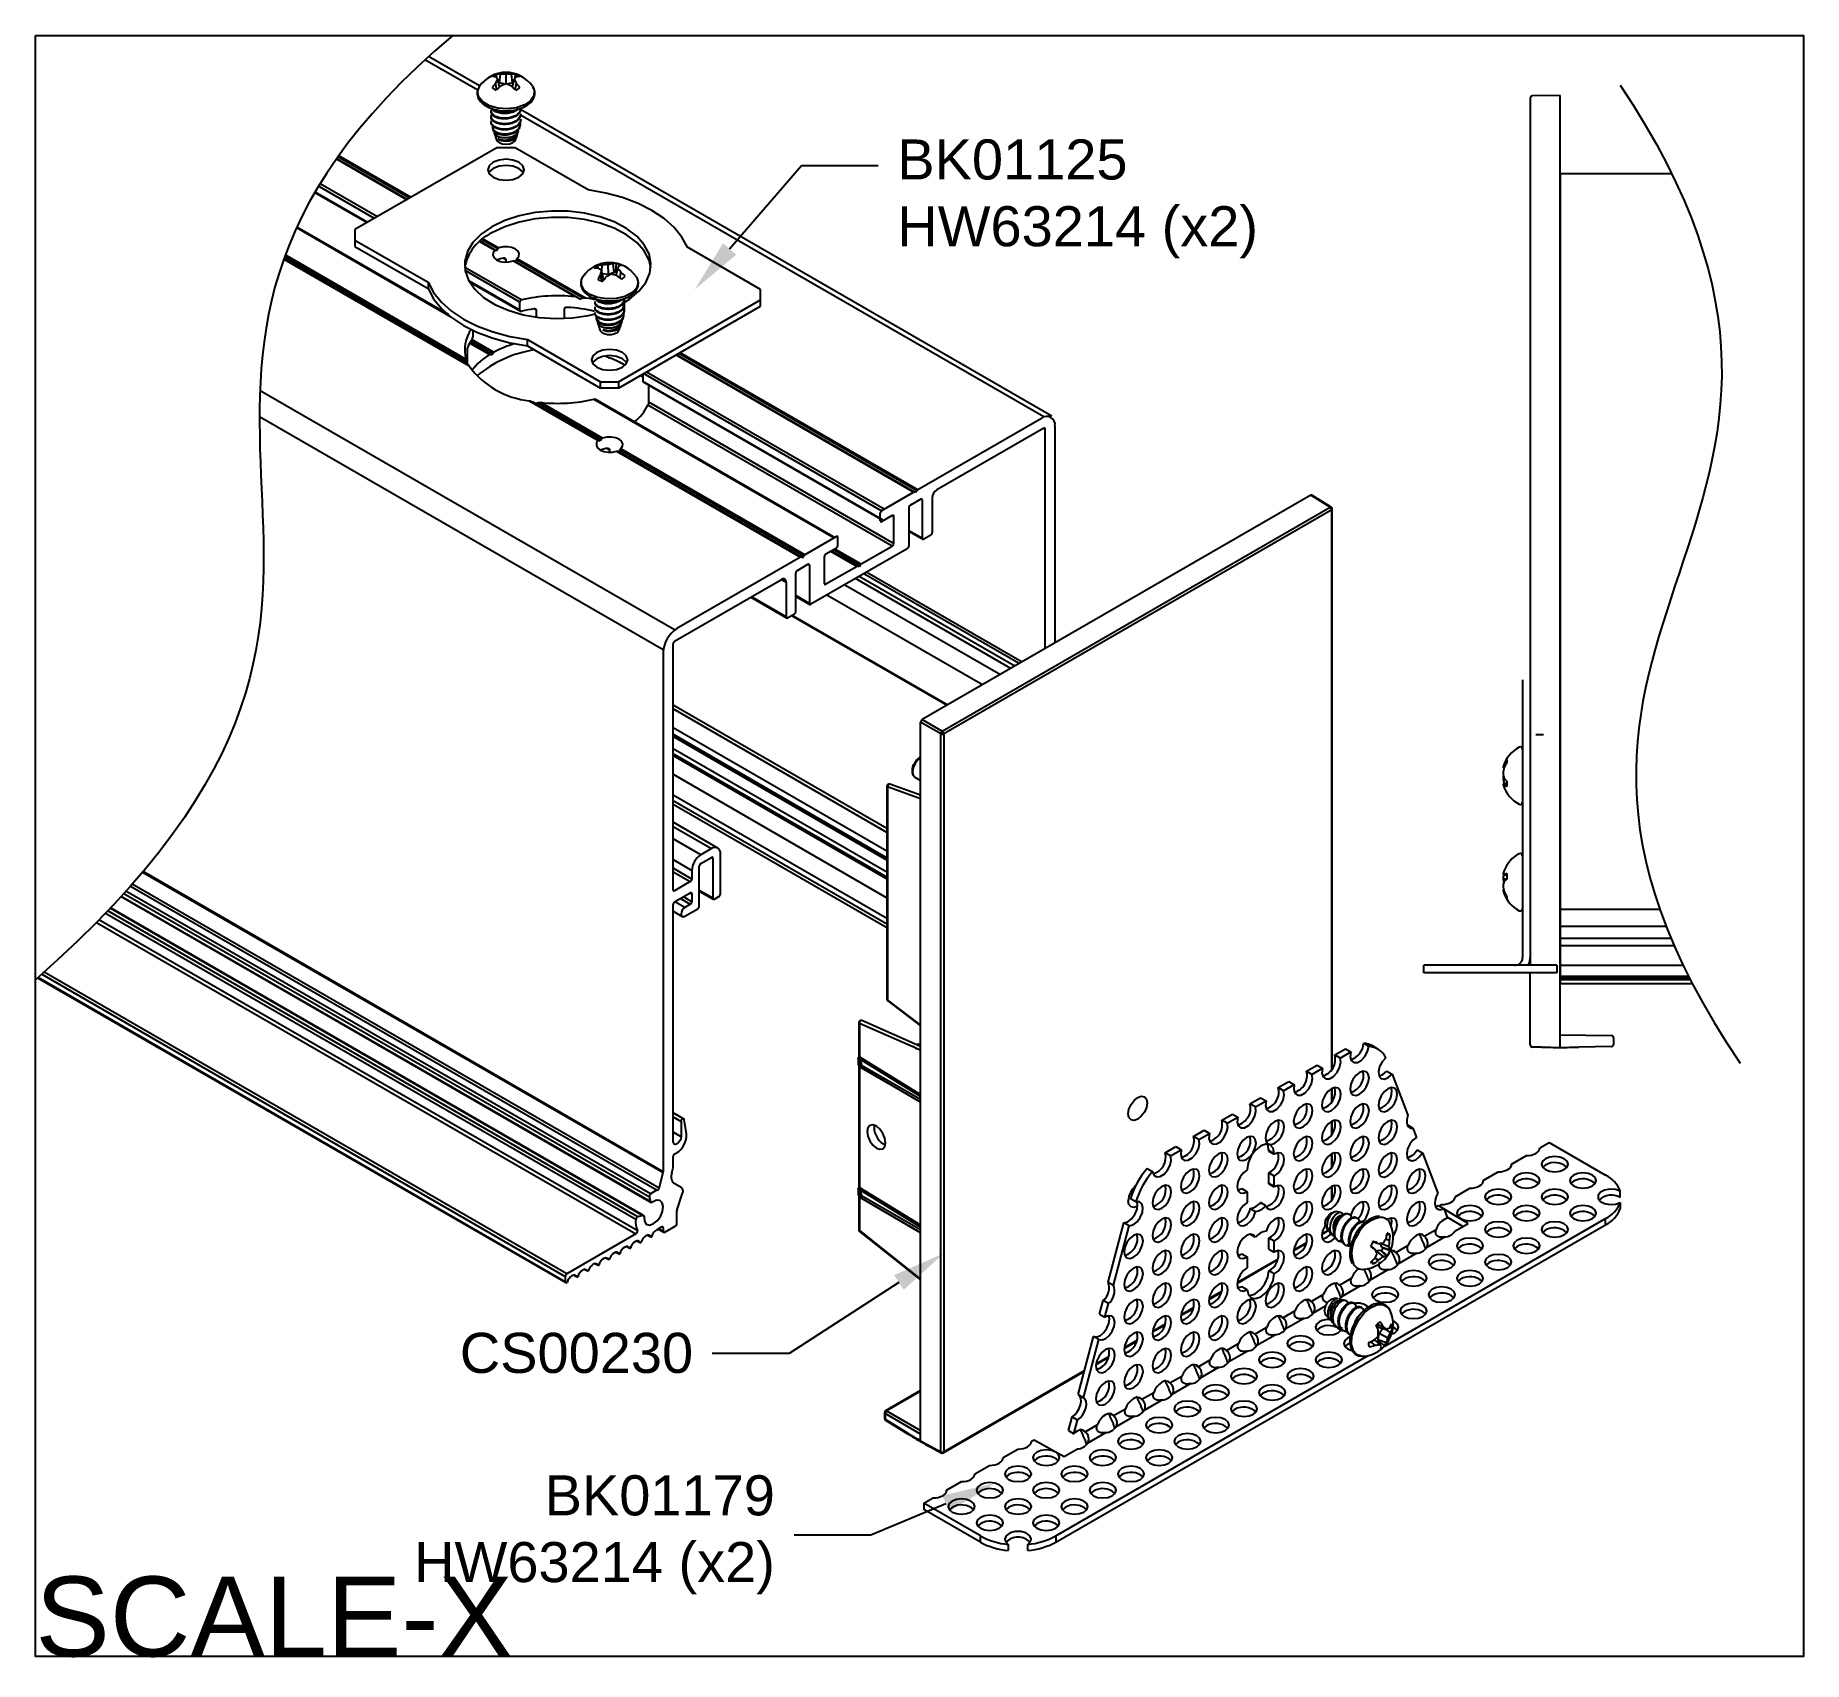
# Model space of a CAD drawing. Extents: x 0 to 8.3, y -7.63 to 0.
import ezdxf
from ezdxf import colors
from ezdxf.entities.mleader import LeaderData, LeaderLine
from ezdxf.math import Vec2, Vec3

# ---------------------------------------------------------------- set-up
doc = ezdxf.new("R2010")
doc.units = 0
doc.header["$LTSCALE"] = 0.5
doc.header["$MEASUREMENT"] = 0
for name, color, linetype in [('Brackets', 181, 'CONTINUOUS'), ('Dimension', 10, 'CONTINUOUS'), ('End Cap', 92, 'CONTINUOUS'), ('FAB DWG', 221, 'CONTINUOUS'), ('Hardware', 242, 'CONTINUOUS'), ('Housing', 150, 'CONTINUOUS')]:
    doc.layers.add(name, color=color, linetype=linetype)
doc.layers.add('Text-Unprinted', color=131, linetype='CONTINUOUS', plot=False)
doc.styles.add('LSAD_Standard', font='arial.ttf')
doc.styles.get("Standard").update_dxf_attribs({"font": 'arial.ttf'})

msp = doc.modelspace()

# ---------------------------------------------------------------- texts
at = {"layer": 'Text-Unprinted', "ltscale": 0.5, "transparency": 16777216, "style": 'LSAD_Standard'}
msp.add_attdef('SCALE-X', (0, -7.6088), 'XEffectiveScaleFactor', height=0.375, dxfattribs=at)

# ---------------------------------------------------------------- linework, layer by layer
at = {"layer": 'Brackets', "linetype": 'Continuous', "lineweight": 25, "transparency": 16777216}
for p, q in [((6.9802, -3.0257), (6.9802, -4.3288)), ((7.0781, -3.2827), (7.0422, -3.2827)), ((7.1411, -4.3648), (6.5161, -4.3648)), ((6.5161, -4.4007), (6.5161, -4.3648)), ((7.1411, -4.3648), (7.1411, -4.4007)), ((7.1411, -4.4007), (6.5161, -4.4007))]:
    msp.add_line(p, q, dxfattribs=at)
at = {"layer": 'Brackets', "transparency": 16777216}
for p, q in [((6.0983, -4.7856), (6.1483, -4.7567)), ((6.1237, -4.8002), (6.0983, -4.7856)), ((6.1237, -4.8002), (6.1737, -4.7714)), ((6.1483, -4.7567), (6.1737, -4.7714)), ((6.2589, -4.7462), (6.2335, -4.7316)), ((6.3007, -4.7579), (6.2753, -4.7432)), ((5.9658, -4.8621), (6.0157, -4.8333)), ((5.9912, -4.8767), (5.9658, -4.8621)), ((5.9912, -4.8767), (6.0411, -4.8479)), ((6.0157, -4.8333), (6.0411, -4.8479)), ((6.3424, -4.8614), (6.3678, -4.876)), ((6.3678, -4.876), (6.4419, -5.0685)), ((5.8332, -4.9386), (5.8831, -4.9098)), ((5.8586, -4.9533), (5.8332, -4.9386)), ((5.8586, -4.9533), (5.9085, -4.9244)), ((5.8831, -4.9098), (5.9085, -4.9244)), ((5.7006, -5.0151), (5.7506, -4.9863)), ((5.726, -5.0298), (5.7006, -5.0151)), ((5.726, -5.0298), (5.7759, -5.0009)), ((5.7506, -4.9863), (5.7759, -5.0009)), ((5.4354, -5.1682), (5.4854, -5.1393)), ((5.4854, -5.1393), (5.5108, -5.154)), ((5.568, -5.0916), (5.618, -5.0628)), ((5.5934, -5.1063), (5.568, -5.0916)), ((5.5934, -5.1063), (5.6434, -5.0775)), ((5.618, -5.0628), (5.6434, -5.0775)), ((6.4397, -5.114), (6.4651, -5.1287)), ((6.4651, -5.1287), (6.4821, -5.173)), ((5.3029, -5.2447), (5.3528, -5.2159)), ((5.3528, -5.2159), (5.3782, -5.2305)), ((5.4608, -5.1828), (5.4354, -5.1682)), ((5.4608, -5.1828), (5.5108, -5.154)), ((7.0609, -5.2216), (7.1044, -5.1964)), ((7.1044, -5.1964), (7.3696, -5.3495)), ((5.3282, -5.2593), (5.3029, -5.2447)), ((5.3282, -5.2593), (5.3782, -5.2305)), ((5.7892, -5.2345), (5.8146, -5.2491)), ((5.7892, -5.2374), (5.7892, -5.2345)), ((5.7892, -5.2374), (5.8146, -5.252)), ((5.8146, -5.252), (5.8146, -5.2491)), ((6.4847, -5.2308), (6.5101, -5.2455)), ((6.5101, -5.2455), (6.5829, -5.4345)), ((6.9283, -5.2981), (6.9977, -5.258)), ((7.0868, -5.3023), (7.0738, -5.3131)), ((5.2176, -5.3179), (5.243, -5.3325)), ((5.6873, -5.3226), (5.6873, -5.3255)), ((5.8146, -5.3539), (5.7892, -5.3393)), ((5.7892, -5.3876), (5.7892, -5.3393)), ((5.7892, -5.3876), (5.8146, -5.4023)), ((5.7892, -5.3905), (5.8146, -5.4052)), ((5.8146, -5.4023), (5.8146, -5.3539)), ((6.7957, -5.3746), (6.8652, -5.3345)), ((6.9542, -5.3788), (6.9413, -5.3897)), ((7.2193, -5.3788), (7.2064, -5.3897)), ((5.1646, -5.4754), (5.1392, -5.4607)), ((5.6619, -5.4128), (5.6873, -5.4274)), ((5.6873, -5.4274), (5.6873, -5.4757)), ((6.6631, -5.4512), (6.7326, -5.4111)), ((6.8216, -5.4553), (6.8087, -5.4662)), ((7.0868, -5.4553), (7.0738, -5.4662)), ((7.4386, -5.4544), (7.4386, -5.425)), ((5.7017, -5.5062), (5.7271, -5.5209)), ((5.7748, -5.4934), (5.7494, -5.4787)), ((6.333, -6.1518), (7.3696, -5.5535)), ((6.3476, -5.5568), (6.3448, -5.5585)), ((6.5854, -5.4923), (6.6108, -5.507)), ((6.5886, -5.4942), (6.6, -5.4876)), ((6.6108, -5.507), (6.6279, -5.5513)), ((6.7242, -5.5766), (6.6118, -5.5094)), ((6.6992, -5.591), (6.6264, -5.5475)), ((6.689, -5.5318), (6.6761, -5.5427)), ((6.9542, -5.5318), (6.9413, -5.5427)), ((7.2193, -5.5318), (7.2064, -5.5427)), ((7.3696, -5.5829), (7.3696, -5.5535)), ((7.4386, -5.478), (7.4386, -5.5073)), ((4.7887, -7.0724), (7.3696, -5.5829)), ((5.0346, -5.8514), (5.1088, -5.5733)), ((5.06, -5.8661), (5.1342, -5.588)), ((5.1342, -5.588), (5.1088, -5.5733)), ((5.7256, -5.6414), (5.7013, -5.6273)), ((6.5183, -5.6367), (6.5081, -5.6308)), ((6.5183, -5.6367), (6.5746, -5.6042)), ((6.5289, -5.6893), (6.615, -5.6397)), ((6.6615, -5.6128), (6.7242, -5.5766)), ((6.8216, -5.6084), (6.8087, -5.6192)), ((7.0868, -5.6084), (7.0738, -5.6192)), ((5.6619, -5.719), (5.6873, -5.7336)), ((5.8146, -5.6602), (5.7892, -5.6455)), ((5.7892, -5.6968), (5.7892, -5.6455)), ((5.7892, -5.6968), (5.8146, -5.7114)), ((5.8146, -5.7114), (5.8146, -5.6602)), ((6.3857, -5.7132), (6.3755, -5.7073)), ((6.3857, -5.7132), (6.442, -5.6807)), ((6.3963, -5.7659), (6.4824, -5.7162)), ((6.689, -5.6849), (6.6761, -5.6957)), ((6.9542, -5.6849), (6.9413, -5.6957)), ((5.6873, -5.7336), (5.6873, -5.7849)), ((5.8146, -5.8133), (5.7892, -5.7987)), ((6.2637, -5.8424), (6.3498, -5.7927)), ((6.5564, -5.7614), (6.5435, -5.7722)), ((6.8216, -5.7614), (6.8087, -5.7722)), ((5.0346, -5.8514), (5.06, -5.8661)), ((5.662, -5.8721), (5.6874, -5.8867)), ((6.1206, -5.8662), (6.1103, -5.8603)), ((6.1206, -5.8662), (6.1769, -5.8337)), ((6.1311, -5.9189), (6.2172, -5.8692)), ((6.4238, -5.8379), (6.4109, -5.8488)), ((6.689, -5.8379), (6.6761, -5.8488)), ((4.9944, -6.0023), (5.0115, -5.9383)), ((5.0369, -5.953), (5.0115, -5.9383)), ((5.0198, -6.017), (5.0369, -5.953)), ((5.988, -5.9427), (5.9777, -5.9368)), ((5.988, -5.9427), (6.0443, -5.9102)), ((5.9985, -5.9954), (6.0576, -5.9613)), ((6.2913, -5.9144), (6.2784, -5.9253)), ((6.5564, -5.9144), (6.5435, -5.9253)), ((4.9944, -6.0023), (5.0198, -6.017)), ((5.8554, -6.0193), (5.8452, -6.0134)), ((5.8554, -6.0193), (5.9117, -5.9868)), ((5.866, -6.0719), (5.952, -6.0223)), ((6.4238, -5.991), (6.4109, -6.0018)), ((4.8937, -6.3801), (4.9665, -6.107)), ((4.9191, -6.3947), (4.9919, -6.1217)), ((4.9919, -6.1217), (4.9665, -6.107)), ((5.5902, -6.1723), (5.6465, -6.1398)), ((5.7228, -6.0958), (5.7126, -6.0899)), ((5.7228, -6.0958), (5.7791, -6.0633)), ((5.7334, -6.1485), (5.8195, -6.0988)), ((6.0261, -6.0675), (6.0132, -6.0783)), ((4.7887, -7.0431), (6.2548, -6.1969)), ((5.4576, -6.2488), (5.514, -6.2163)), ((5.5902, -6.1723), (5.58, -6.1664)), ((5.6008, -6.225), (5.6869, -6.1753)), ((5.7609, -6.2205), (5.748, -6.2314)), ((5.8935, -6.144), (5.8806, -6.1548)), ((6.0261, -6.2205), (6.0132, -6.2314)), ((5.3251, -6.3253), (5.3814, -6.2928)), ((5.4576, -6.2488), (5.4474, -6.2429)), ((5.4682, -6.3015), (5.5543, -6.2518)), ((5.6284, -6.297), (5.6154, -6.3079)), ((5.8935, -6.297), (5.8806, -6.3079)), ((4.8937, -6.3801), (4.9191, -6.3947)), ((5.1925, -6.4019), (5.2488, -6.3694)), ((5.3251, -6.3253), (5.3148, -6.3194)), ((5.3356, -6.378), (5.4217, -6.3283)), ((5.4958, -6.3736), (5.4829, -6.3844)), ((5.7609, -6.3736), (5.748, -6.3844)), ((5.0599, -6.4784), (5.0497, -6.4725)), ((5.0599, -6.4784), (5.1162, -6.4459)), ((5.1925, -6.4019), (5.1822, -6.396)), ((5.2031, -6.4545), (5.2891, -6.4049)), ((5.3632, -6.4501), (5.3503, -6.4609)), ((5.6284, -6.4501), (5.6154, -6.4609)), ((4.8487, -6.5488), (4.8658, -6.4848)), ((4.8487, -6.5488), (4.8741, -6.5635)), ((4.8911, -6.4994), (4.8658, -6.4848)), ((4.8741, -6.5635), (4.8911, -6.4994)), ((4.9273, -6.5549), (4.9171, -6.549)), ((4.9273, -6.5549), (4.9836, -6.5224)), ((5.0705, -6.5311), (5.1565, -6.4814)), ((5.2306, -6.5266), (5.2177, -6.5374)), ((5.4958, -6.5266), (5.4829, -6.5374)), ((4.5418, -6.6755), (4.6113, -6.6354)), ((4.6744, -6.5989), (4.687, -6.5916)), ((4.687, -6.5916), (4.8287, -6.6706)), ((4.8287, -6.6706), (4.8914, -6.6344)), ((4.9379, -6.6076), (5.024, -6.5579)), ((5.098, -6.6031), (5.0851, -6.614)), ((5.3632, -6.6031), (5.3503, -6.614)), ((4.4092, -6.752), (4.4787, -6.7119)), ((4.7003, -6.6796), (4.6874, -6.6905)), ((4.9654, -6.6796), (4.9525, -6.6905)), ((5.2306, -6.6796), (5.2177, -6.6905)), ((4.2766, -6.8285), (4.3461, -6.7884)), ((4.5677, -6.7562), (4.5548, -6.767)), ((4.8329, -6.7562), (4.8199, -6.767)), ((5.098, -6.7562), (5.0851, -6.767)), ((4.1699, -6.8901), (4.2135, -6.8649)), ((4.4351, -6.8327), (4.4222, -6.8435)), ((4.7003, -6.8327), (4.6874, -6.8435)), ((4.9654, -6.8327), (4.9525, -6.8435)), ((4.4351, -7.0431), (4.1699, -6.8901)), ((4.1699, -6.8901), (4.1699, -6.9194)), ((4.4351, -7.0724), (4.1699, -6.9194)), ((4.3025, -6.9092), (4.2896, -6.92)), ((4.5677, -6.9092), (4.5548, -6.92)), ((4.8329, -6.9092), (4.8199, -6.92)), ((4.4351, -6.9857), (4.4222, -6.9966)), ((4.4351, -7.0724), (4.4351, -7.0431)), ((4.7003, -6.9857), (4.6874, -6.9966)), ((4.7887, -7.0431), (4.7887, -7.0724)), ((4.566, -7.0829), (4.566, -7.1122)), ((4.6577, -7.1122), (4.6577, -7.0829))]:
    msp.add_line(p, q, dxfattribs=at)
at = {"layer": 'Brackets', "transparency": 16777216, "flags": 128}
for points in [[(6.0411, -4.8479), (6.0383, -4.871), (6.0436, -4.8889), (6.0559, -4.8983), (6.073, -4.8975), (6.0918, -4.8866), (6.109, -4.8677), (6.1213, -4.8441), (6.1265, -4.8201), (6.1237, -4.8002)], [(6.1737, -4.7714), (6.1709, -4.7942), (6.1759, -4.812), (6.1878, -4.8216), (6.2045, -4.8213), (6.2231, -4.8112), (6.2402, -4.793), (6.2529, -4.77), (6.2589, -4.7462)], [(6.3374, -4.7985), (6.3206, -4.8174), (6.3086, -4.8406), (6.3035, -4.8642), (6.3061, -4.8839), (6.3161, -4.8962), (6.3315, -4.8991), (6.3498, -4.8919), (6.3678, -4.876)], [(5.9085, -4.9244), (5.9057, -4.9476), (5.911, -4.9654), (5.9233, -4.9748), (5.9404, -4.974), (5.9593, -4.9631), (5.9764, -4.9442), (5.9887, -4.9206), (5.9939, -4.8967), (5.9912, -4.8767)], [(6.215, -4.8677), (6.1981, -4.8814), (6.1838, -4.9007), (6.1742, -4.9228), (6.1708, -4.9443), (6.1742, -4.9619), (6.1838, -4.9729), (6.1981, -4.9757), (6.215, -4.9698), (6.2319, -4.9562), (6.2463, -4.9368), (6.2558, -4.9148), (6.2592, -4.8933), (6.2558, -4.8757), (6.2463, -4.8647), (6.2319, -4.8619), (6.215, -4.8677)], [(6.3063, -4.8844), (6.3245, -4.8773), (6.3424, -4.8614)], [(5.7759, -5.0009), (5.7732, -5.0241), (5.7784, -5.042), (5.7907, -5.0514), (5.8078, -5.0505), (5.8267, -5.0397), (5.8438, -5.0207), (5.8561, -4.9971), (5.8614, -4.9732), (5.8586, -4.9533)], [(6.0824, -4.9443), (6.0655, -4.9579), (6.0512, -4.9773), (6.0416, -4.9993), (6.0382, -5.0208), (6.0416, -5.0384), (6.0512, -5.0494), (6.0655, -5.0522), (6.0824, -5.0463), (6.0993, -5.0327), (6.1137, -5.0134), (6.1233, -4.9913), (6.1266, -4.9698), (6.1233, -4.9522), (6.1137, -4.9412), (6.0993, -4.9384), (6.0824, -4.9443)], [(6.3476, -4.9443), (6.3307, -4.958), (6.3163, -4.9773), (6.3068, -4.9994), (6.3034, -5.0209), (6.3068, -5.0385), (6.3163, -5.0495), (6.3307, -5.0523), (6.3476, -5.0464), (6.3645, -5.0328), (6.3788, -5.0134), (6.3884, -4.9914), (6.3918, -4.9699), (6.3884, -4.9523), (6.3788, -4.9413), (6.3645, -4.9385), (6.3476, -4.9443)], [(5.6434, -5.0775), (5.6406, -5.1006), (5.6458, -5.1185), (5.6581, -5.1279), (5.6752, -5.127), (5.6941, -5.1162), (5.7112, -5.0972), (5.7235, -5.0736), (5.7288, -5.0497), (5.726, -5.0298)], [(5.9498, -5.0208), (5.9329, -5.0344), (5.9186, -5.0538), (5.909, -5.0759), (5.9056, -5.0973), (5.909, -5.1149), (5.9186, -5.126), (5.9329, -5.1287), (5.9498, -5.1229), (5.9668, -5.1092), (5.9811, -5.0899), (5.9907, -5.0678), (5.994, -5.0463), (5.9907, -5.0287), (5.9811, -5.0177), (5.9668, -5.0149), (5.9498, -5.0208)], [(6.215, -5.0209), (6.1981, -5.0345), (6.1838, -5.0539), (6.1742, -5.0759), (6.1708, -5.0974), (6.1742, -5.115), (6.1838, -5.126), (6.1981, -5.1288), (6.215, -5.1229), (6.2319, -5.1093), (6.2463, -5.09), (6.2558, -5.0679), (6.2592, -5.0464), (6.2558, -5.0288), (6.2463, -5.0178), (6.2319, -5.015), (6.215, -5.0209)], [(5.5108, -5.154), (5.508, -5.1771), (5.5132, -5.195), (5.5255, -5.2044), (5.5427, -5.2036), (5.5615, -5.1927), (5.5786, -5.1737), (5.5909, -5.1501), (5.5962, -5.1262), (5.5934, -5.1063)], [(5.8173, -5.0973), (5.8003, -5.111), (5.786, -5.1303), (5.7764, -5.1524), (5.7731, -5.1739), (5.7764, -5.1914), (5.786, -5.2025), (5.8003, -5.2053), (5.8173, -5.1994), (5.8342, -5.1857), (5.8485, -5.1664), (5.8581, -5.1443), (5.8614, -5.1228), (5.8581, -5.1052), (5.8485, -5.0942), (5.8342, -5.0914), (5.8173, -5.0973)], [(6.0824, -5.0974), (6.0655, -5.111), (6.0512, -5.1304), (6.0416, -5.1525), (6.0382, -5.1739), (6.0416, -5.1915), (6.0512, -5.2026), (6.0655, -5.2053), (6.0824, -5.1995), (6.0993, -5.1858), (6.1137, -5.1665), (6.1233, -5.1444), (6.1266, -5.1229), (6.1233, -5.1053), (6.1137, -5.0943), (6.0993, -5.0915), (6.0824, -5.0974)], [(6.3476, -5.0975), (6.3307, -5.1111), (6.3163, -5.1305), (6.3068, -5.1525), (6.3034, -5.174), (6.3068, -5.1916), (6.3163, -5.2026), (6.3307, -5.2054), (6.3476, -5.1995), (6.3645, -5.1859), (6.3788, -5.1666), (6.3884, -5.1445), (6.3918, -5.123), (6.3884, -5.1054), (6.3788, -5.0944), (6.3645, -5.0916), (6.3476, -5.0975)], [(6.4419, -5.0685), (6.438, -5.0809), (6.4361, -5.0929), (6.4364, -5.1039), (6.4386, -5.1134), (6.4429, -5.1209), (6.4489, -5.1261), (6.4564, -5.1287), (6.4651, -5.1287)], [(5.3782, -5.2305), (5.3754, -5.2536), (5.3806, -5.2715), (5.393, -5.2809), (5.4101, -5.2801), (5.4289, -5.2692), (5.4461, -5.2503), (5.4584, -5.2267), (5.4636, -5.2027), (5.4608, -5.1828)], [(5.6847, -5.1738), (5.6678, -5.1875), (5.6534, -5.2068), (5.6438, -5.2289), (5.6405, -5.2504), (5.6438, -5.268), (5.6534, -5.279), (5.6678, -5.2818), (5.6847, -5.2759), (5.7016, -5.2623), (5.7159, -5.2429), (5.7255, -5.2208), (5.7289, -5.1994), (5.7255, -5.1818), (5.7159, -5.1707), (5.7016, -5.1679), (5.6847, -5.1738)], [(5.8146, -5.2491), (5.8098, -5.2238), (5.796, -5.2079), (5.7753, -5.2039), (5.751, -5.2124), (5.7266, -5.232), (5.706, -5.2599), (5.6922, -5.2917), (5.6873, -5.3226)], [(5.7892, -5.2345), (5.7844, -5.2092), (5.7814, -5.2038)], [(5.9498, -5.1739), (5.9329, -5.1876), (5.9186, -5.2069), (5.909, -5.229), (5.9056, -5.2505), (5.909, -5.268), (5.9186, -5.2791), (5.9329, -5.2819), (5.9498, -5.276), (5.9668, -5.2623), (5.9811, -5.243), (5.9907, -5.2209), (5.994, -5.1994), (5.9907, -5.1818), (5.9811, -5.1708), (5.9668, -5.168), (5.9498, -5.1739)], [(6.215, -5.174), (6.1981, -5.1876), (6.1838, -5.207), (6.1742, -5.2291), (6.1708, -5.2505), (6.1742, -5.2681), (6.1838, -5.2792), (6.1981, -5.2819), (6.215, -5.2761), (6.2319, -5.2624), (6.2463, -5.2431), (6.2558, -5.221), (6.2592, -5.1995), (6.2558, -5.1819), (6.2463, -5.1709), (6.2319, -5.1681), (6.215, -5.174)], [(6.4821, -5.173), (6.4651, -5.1858), (6.4503, -5.2047), (6.4401, -5.2266), (6.436, -5.2484), (6.4386, -5.2665), (6.4476, -5.2784), (6.4615, -5.2821), (6.4783, -5.2772), (6.4953, -5.2643), (6.5101, -5.2455)], [(6.9977, -5.258), (7.0101, -5.2574), (7.022, -5.2553), (7.033, -5.252), (7.0426, -5.2475), (7.0504, -5.2419), (7.0562, -5.2356), (7.0598, -5.2287), (7.0609, -5.2216)], [(5.243, -5.3325), (5.249, -5.3494), (5.2617, -5.3578), (5.2788, -5.3561), (5.2974, -5.3448), (5.3141, -5.3258), (5.326, -5.3025), (5.331, -5.2789), (5.3282, -5.2593)], [(5.5521, -5.2503), (5.5352, -5.264), (5.5208, -5.2833), (5.5113, -5.3054), (5.5079, -5.3269), (5.5113, -5.3445), (5.5208, -5.3555), (5.5352, -5.3583), (5.5521, -5.3524), (5.569, -5.3388), (5.5833, -5.3194), (5.5929, -5.2974), (5.5963, -5.2759), (5.5929, -5.2583), (5.5833, -5.2473), (5.569, -5.2445), (5.5521, -5.2503)], [(5.8146, -5.3539), (5.8323, -5.3408), (5.8476, -5.3211), (5.8578, -5.2983), (5.8614, -5.276), (5.8578, -5.2578), (5.8476, -5.2468), (5.8323, -5.2448), (5.8146, -5.252)], [(6.0824, -5.2505), (6.0655, -5.2642), (6.0512, -5.2835), (6.0416, -5.3056), (6.0382, -5.3271), (6.0416, -5.3446), (6.0512, -5.3557), (6.0655, -5.3585), (6.0824, -5.3526), (6.0993, -5.3389), (6.1137, -5.3196), (6.1233, -5.2975), (6.1266, -5.276), (6.1233, -5.2585), (6.1137, -5.2474), (6.0993, -5.2446), (6.0824, -5.2505)], [(6.3476, -5.2506), (6.3307, -5.2642), (6.3163, -5.2836), (6.3068, -5.3057), (6.3034, -5.3271), (6.3068, -5.3447), (6.3163, -5.3558), (6.3307, -5.3585), (6.3476, -5.3527), (6.3645, -5.339), (6.3788, -5.3197), (6.3884, -5.2976), (6.3918, -5.2761), (6.3884, -5.2585), (6.3788, -5.2475), (6.3645, -5.2447), (6.3476, -5.2506)], [(6.8652, -5.3345), (6.8775, -5.3339), (6.8894, -5.3319), (6.9004, -5.3285), (6.91, -5.324), (6.9178, -5.3184), (6.9237, -5.3121), (6.9272, -5.3052), (6.9283, -5.2981)], [(7.0868, -5.273), (7.0732, -5.2847), (7.0685, -5.2985), (7.0732, -5.3123), (7.0868, -5.324), (7.107, -5.3318), (7.131, -5.3345), (7.1549, -5.3318), (7.1751, -5.324), (7.1887, -5.3123), (7.1935, -5.2985), (7.1887, -5.2847), (7.1751, -5.273), (7.1549, -5.2651), (7.131, -5.2624), (7.107, -5.2651), (7.0868, -5.273)], [(5.4195, -5.3269), (5.4026, -5.3405), (5.3883, -5.3598), (5.3787, -5.3819), (5.3753, -5.4034), (5.3787, -5.421), (5.3883, -5.432), (5.4026, -5.4348), (5.4195, -5.4289), (5.4364, -5.4153), (5.4508, -5.396), (5.4603, -5.3739), (5.4637, -5.3524), (5.4603, -5.3348), (5.4508, -5.3238), (5.4364, -5.321), (5.4195, -5.3269)], [(5.6873, -5.3255), (5.6696, -5.3387), (5.6544, -5.3583), (5.6441, -5.3812), (5.6405, -5.4035), (5.6441, -5.4216), (5.6544, -5.4326), (5.6696, -5.4347), (5.6873, -5.4274)], [(5.9498, -5.327), (5.9329, -5.3407), (5.9186, -5.36), (5.909, -5.3821), (5.9056, -5.4036), (5.909, -5.4212), (5.9186, -5.4322), (5.9329, -5.435), (5.9498, -5.4291), (5.9668, -5.4155), (5.9811, -5.3961), (5.9907, -5.374), (5.994, -5.3526), (5.9907, -5.335), (5.9811, -5.3239), (5.9668, -5.3212), (5.9498, -5.327)], [(6.215, -5.3271), (6.1981, -5.3408), (6.1838, -5.3601), (6.1742, -5.3822), (6.1708, -5.4037), (6.1742, -5.4212), (6.1838, -5.4323), (6.1981, -5.4351), (6.215, -5.4292), (6.2319, -5.4155), (6.2463, -5.3962), (6.2558, -5.3741), (6.2592, -5.3526), (6.2558, -5.3351), (6.2463, -5.324), (6.2319, -5.3212), (6.215, -5.3271)], [(6.4802, -5.3272), (6.4633, -5.3408), (6.4489, -5.3602), (6.4393, -5.3823), (6.436, -5.4037), (6.4393, -5.4213), (6.4489, -5.4324), (6.4633, -5.4351), (6.4802, -5.4293), (6.4971, -5.4156), (6.5114, -5.3963), (6.521, -5.3742), (6.5244, -5.3527), (6.521, -5.3351), (6.5114, -5.3241), (6.4971, -5.3213), (6.4802, -5.3272)], [(6.7326, -5.4111), (6.7449, -5.4104), (6.7568, -5.4084), (6.7678, -5.405), (6.7774, -5.4005), (6.7853, -5.395), (6.7911, -5.3886), (6.7946, -5.3818), (6.7957, -5.3746)], [(6.9542, -5.3495), (6.9406, -5.3612), (6.9359, -5.375), (6.9406, -5.3888), (6.9542, -5.4005), (6.9745, -5.4083), (6.9984, -5.4111), (7.0223, -5.4083), (7.0426, -5.4005), (7.0561, -5.3888), (7.0609, -5.375), (7.0561, -5.3612), (7.0426, -5.3495), (7.0223, -5.3417), (6.9984, -5.3389), (6.9745, -5.3417), (6.9542, -5.3495)], [(7.2193, -5.3495), (7.2058, -5.3612), (7.201, -5.375), (7.2058, -5.3888), (7.2193, -5.4005), (7.2396, -5.4083), (7.2635, -5.4111), (7.2875, -5.4083), (7.3077, -5.4005), (7.3213, -5.3888), (7.326, -5.375), (7.3213, -5.3612), (7.3077, -5.3495), (7.2875, -5.3417), (7.2635, -5.3389), (7.2396, -5.3417), (7.2193, -5.3495)], [(5.1088, -5.5733), (5.1267, -5.5686), (5.145, -5.5546), (5.1605, -5.5339), (5.1704, -5.51), (5.173, -5.4873), (5.1702, -5.4741)], [(5.1342, -5.588), (5.1521, -5.5832), (5.1704, -5.5692), (5.1859, -5.5485), (5.1958, -5.5247), (5.1984, -5.502), (5.1933, -5.4844), (5.1813, -5.4749), (5.1646, -5.4754)], [(5.2869, -5.4034), (5.27, -5.417), (5.2557, -5.4364), (5.2461, -5.4585), (5.2427, -5.4799), (5.2461, -5.4975), (5.2557, -5.5085), (5.27, -5.5113), (5.2869, -5.5055), (5.3038, -5.4918), (5.3182, -5.4725), (5.3278, -5.4504), (5.3311, -5.4289), (5.3278, -5.4113), (5.3182, -5.4003), (5.3038, -5.3975), (5.2869, -5.4034)], [(5.4195, -5.48), (5.4026, -5.4936), (5.3883, -5.513), (5.3787, -5.5351), (5.3753, -5.5565), (5.3787, -5.5741), (5.3883, -5.5852), (5.4026, -5.5879), (5.4195, -5.5821), (5.4364, -5.5684), (5.4508, -5.5491), (5.4603, -5.527), (5.4637, -5.5055), (5.4603, -5.4879), (5.4508, -5.4769), (5.4364, -5.4741), (5.4195, -5.48)], [(5.5521, -5.4035), (5.5352, -5.4171), (5.5208, -5.4364), (5.5113, -5.4585), (5.5079, -5.48), (5.5113, -5.4976), (5.5208, -5.5086), (5.5352, -5.5114), (5.5521, -5.5055), (5.569, -5.4919), (5.5833, -5.4726), (5.5929, -5.4505), (5.5963, -5.429), (5.5929, -5.4114), (5.5833, -5.4004), (5.569, -5.3976), (5.5521, -5.4035)], [(5.6434, -5.4201), (5.6442, -5.42), (5.6619, -5.4128)], [(5.7748, -5.4934), (5.7832, -5.5068), (5.7972, -5.5116), (5.8145, -5.5071), (5.8322, -5.494), (5.8475, -5.4743), (5.8578, -5.4515), (5.8614, -5.4291), (5.8578, -5.4109), (5.8475, -5.3999), (5.8323, -5.3979), (5.8146, -5.4052)], [(5.9498, -5.4801), (5.9329, -5.4938), (5.9186, -5.5131), (5.909, -5.5352), (5.9056, -5.5567), (5.909, -5.5743), (5.9186, -5.5853), (5.9329, -5.5881), (5.9498, -5.5822), (5.9668, -5.5686), (5.9811, -5.5492), (5.9907, -5.5272), (5.994, -5.5057), (5.9907, -5.4881), (5.9811, -5.4771), (5.9668, -5.4743), (5.9498, -5.4801)], [(6.0824, -5.4036), (6.0655, -5.4173), (6.0512, -5.4366), (6.0416, -5.4587), (6.0382, -5.4802), (6.0416, -5.4978), (6.0512, -5.5088), (6.0655, -5.5116), (6.0824, -5.5057), (6.0993, -5.4921), (6.1137, -5.4727), (6.1233, -5.4506), (6.1266, -5.4292), (6.1233, -5.4116), (6.1137, -5.4005), (6.0993, -5.3978), (6.0824, -5.4036)], [(6.2316, -5.569), (6.2319, -5.5687), (6.2463, -5.5493), (6.2558, -5.5272), (6.2592, -5.5058), (6.2558, -5.4882), (6.2463, -5.4771), (6.2319, -5.4744), (6.215, -5.4802)], [(6.3476, -5.4037), (6.3307, -5.4174), (6.3163, -5.4367), (6.3068, -5.4588), (6.3034, -5.4803), (6.3068, -5.4978), (6.3163, -5.5089), (6.3307, -5.5117), (6.3476, -5.5058), (6.3645, -5.4921), (6.3788, -5.4728), (6.3884, -5.4507), (6.3918, -5.4292), (6.3884, -5.4117), (6.3788, -5.4006), (6.3645, -5.3978), (6.3476, -5.4037)], [(6.4802, -5.4803), (6.4633, -5.494), (6.4489, -5.5133), (6.4393, -5.5354), (6.436, -5.5569), (6.4393, -5.5744), (6.4489, -5.5855), (6.4633, -5.5883), (6.4802, -5.5824), (6.4971, -5.5687), (6.5114, -5.5494), (6.521, -5.5273), (6.5244, -5.5058), (6.521, -5.4883), (6.5114, -5.4772), (6.4971, -5.4744), (6.4802, -5.4803)], [(6.5829, -5.4345), (6.5747, -5.4508), (6.5698, -5.4675), (6.5686, -5.4831), (6.5712, -5.4963), (6.5774, -5.5059), (6.5866, -5.5111), (6.5981, -5.5114), (6.6108, -5.507)], [(6.6, -5.4876), (6.6124, -5.4869), (6.6243, -5.4849), (6.6352, -5.4816), (6.6448, -5.477), (6.6527, -5.4715), (6.6585, -5.4651), (6.662, -5.4583), (6.6631, -5.4512)], [(6.8216, -5.426), (6.808, -5.4377), (6.8033, -5.4515), (6.808, -5.4653), (6.8216, -5.477), (6.8419, -5.4848), (6.8658, -5.4876), (6.8897, -5.4848), (6.91, -5.477), (6.9235, -5.4653), (6.9283, -5.4515), (6.9235, -5.4377), (6.91, -5.426), (6.8897, -5.4182), (6.8658, -5.4154), (6.8419, -5.4182), (6.8216, -5.426)], [(7.0868, -5.426), (7.0732, -5.4377), (7.0685, -5.4515), (7.0732, -5.4653), (7.0868, -5.477), (7.107, -5.4848), (7.131, -5.4876), (7.1549, -5.4848), (7.1751, -5.477), (7.1887, -5.4653), (7.1935, -5.4515), (7.1887, -5.4377), (7.1751, -5.426), (7.1549, -5.4182), (7.131, -5.4154), (7.107, -5.4182), (7.0868, -5.426)], [(7.4386, -5.425), (7.4161, -5.4173), (7.3901, -5.4156), (7.3652, -5.4202), (7.3457, -5.4302), (7.335, -5.444), (7.335, -5.4591), (7.3457, -5.4728), (7.3652, -5.4829), (7.3901, -5.4874), (7.4161, -5.4857), (7.4386, -5.478)], [(5.2869, -5.5565), (5.27, -5.5701), (5.2557, -5.5895), (5.2461, -5.6116), (5.2427, -5.633), (5.2461, -5.6506), (5.2557, -5.6617), (5.27, -5.6645), (5.2869, -5.6586), (5.3038, -5.6449), (5.3182, -5.6256), (5.3278, -5.6035), (5.3311, -5.582), (5.3278, -5.5644), (5.3182, -5.5534), (5.3038, -5.5506), (5.2869, -5.5565)], [(5.5521, -5.5566), (5.5352, -5.5702), (5.5208, -5.5896), (5.5113, -5.6117), (5.5079, -5.6331), (5.5113, -5.6507), (5.5208, -5.6618), (5.5352, -5.6645), (5.5521, -5.6587), (5.569, -5.645), (5.5833, -5.6257), (5.5929, -5.6036), (5.5963, -5.5821), (5.5929, -5.5645), (5.5833, -5.5535), (5.569, -5.5507), (5.5521, -5.5566)], [(5.6874, -5.4786), (5.6696, -5.4918), (5.6544, -5.5114), (5.6441, -5.5343), (5.6405, -5.5567), (5.6441, -5.5748), (5.6544, -5.5858), (5.6697, -5.5878), (5.6874, -5.5804), (5.7047, -5.565), (5.7187, -5.544), (5.7271, -5.5209)], [(5.8146, -5.6602), (5.8319, -5.6474), (5.847, -5.6283), (5.8573, -5.6061), (5.8614, -5.584), (5.8586, -5.5657), (5.8492, -5.554), (5.8349, -5.5507), (5.8177, -5.5564), (5.8005, -5.5701), (5.786, -5.5897), (5.7763, -5.6121)], [(6.3728, -5.6353), (6.3788, -5.6259), (6.3884, -5.6038), (6.3918, -5.5824), (6.3884, -5.5648), (6.3788, -5.5537), (6.3645, -5.551), (6.3476, -5.5568)], [(6.5715, -5.497), (6.5727, -5.4968), (6.5854, -5.4923)], [(6.689, -5.5025), (6.6755, -5.5142), (6.6707, -5.528), (6.6755, -5.5418), (6.689, -5.5535), (6.7093, -5.5614), (6.7332, -5.5641), (6.7571, -5.5614), (6.7774, -5.5535), (6.7909, -5.5418), (6.7957, -5.528), (6.7909, -5.5142), (6.7774, -5.5025), (6.7571, -5.4947), (6.7332, -5.492), (6.7093, -5.4947), (6.689, -5.5025)], [(6.9542, -5.5025), (6.9406, -5.5142), (6.9359, -5.528), (6.9406, -5.5418), (6.9542, -5.5535), (6.9745, -5.5614), (6.9984, -5.5641), (7.0223, -5.5614), (7.0426, -5.5535), (7.0561, -5.5418), (7.0609, -5.528), (7.0561, -5.5142), (7.0426, -5.5025), (7.0223, -5.4947), (6.9984, -5.492), (6.9745, -5.4947), (6.9542, -5.5025)], [(7.2193, -5.5025), (7.2058, -5.5142), (7.201, -5.528), (7.2058, -5.5418), (7.2193, -5.5535), (7.2396, -5.5614), (7.2635, -5.5641), (7.2875, -5.5614), (7.3077, -5.5535), (7.3213, -5.5418), (7.326, -5.528), (7.3213, -5.5142), (7.3077, -5.5025), (7.2875, -5.4947), (7.2635, -5.492), (7.2396, -5.4947), (7.2193, -5.5025)], [(5.1543, -5.633), (5.1374, -5.6467), (5.1231, -5.666), (5.1135, -5.6881), (5.1101, -5.7096), (5.1135, -5.7272), (5.1231, -5.7382), (5.1374, -5.741), (5.1543, -5.7351), (5.1713, -5.7215), (5.1856, -5.7021), (5.1952, -5.68), (5.1985, -5.6586), (5.1952, -5.641), (5.1856, -5.6299), (5.1713, -5.6271), (5.1543, -5.633)], [(5.4195, -5.6331), (5.4026, -5.6468), (5.3883, -5.6661), (5.3787, -5.6882), (5.3753, -5.7097), (5.3787, -5.7272), (5.3883, -5.7383), (5.4026, -5.7411), (5.4195, -5.7352), (5.4364, -5.7215), (5.4508, -5.7022), (5.4603, -5.6801), (5.4637, -5.6586), (5.4603, -5.641), (5.4508, -5.63), (5.4364, -5.6272), (5.4195, -5.6331)], [(5.7256, -5.6414), (5.716, -5.6301), (5.7014, -5.6273), (5.6842, -5.6335), (5.6671, -5.6476), (5.6527, -5.6674), (5.6434, -5.6899), (5.6405, -5.7115), (5.6446, -5.7288), (5.655, -5.7392), (5.67, -5.7408), (5.6873, -5.7336)], [(5.9498, -5.6333), (5.9329, -5.6469), (5.9186, -5.6663), (5.909, -5.6883), (5.9056, -5.7098), (5.909, -5.7274), (5.9186, -5.7384), (5.9329, -5.7412), (5.9498, -5.7353), (5.9668, -5.7217), (5.9811, -5.7024), (5.9907, -5.6803), (5.994, -5.6588), (5.9907, -5.6412), (5.9811, -5.6302), (5.9668, -5.6274), (5.9498, -5.6333)], [(6.0542, -5.5848), (6.0512, -5.5897), (6.0416, -5.6118), (6.0382, -5.6333), (6.0416, -5.6509), (6.0512, -5.6619), (6.0655, -5.6647), (6.0824, -5.6588), (6.0993, -5.6452), (6.1001, -5.6444)], [(6.5183, -5.6367), (6.5113, -5.6303), (6.5021, -5.6275), (6.4915, -5.6286), (6.4802, -5.6334), (6.4688, -5.6417), (6.4582, -5.6529), (6.4491, -5.6662), (6.442, -5.6807)], [(6.8216, -5.579), (6.808, -5.5907), (6.8033, -5.6046), (6.808, -5.6184), (6.8216, -5.6301), (6.8419, -5.6379), (6.8658, -5.6406), (6.8897, -5.6379), (6.91, -5.6301), (6.9235, -5.6184), (6.9283, -5.6046), (6.9235, -5.5907), (6.91, -5.579), (6.8897, -5.5712), (6.8658, -5.5685), (6.8419, -5.5712), (6.8216, -5.579)], [(7.0868, -5.579), (7.0732, -5.5907), (7.0685, -5.6046), (7.0732, -5.6184), (7.0868, -5.6301), (7.107, -5.6379), (7.131, -5.6406), (7.1549, -5.6379), (7.1751, -5.6301), (7.1887, -5.6184), (7.1935, -5.6046), (7.1887, -5.5907), (7.1751, -5.579), (7.1549, -5.5712), (7.131, -5.5685), (7.107, -5.5712), (7.0868, -5.579)], [(5.2869, -5.7096), (5.27, -5.7233), (5.2557, -5.7426), (5.2461, -5.7647), (5.2427, -5.7862), (5.2461, -5.8038), (5.2557, -5.8148), (5.27, -5.8176), (5.2869, -5.8117), (5.3038, -5.7981), (5.3182, -5.7787), (5.3278, -5.7566), (5.3311, -5.7352), (5.3278, -5.7176), (5.3182, -5.7065), (5.3038, -5.7037), (5.2869, -5.7096)], [(5.5521, -5.7097), (5.5352, -5.7234), (5.5208, -5.7427), (5.5113, -5.7648), (5.5079, -5.7863), (5.5113, -5.8038), (5.5208, -5.8149), (5.5352, -5.8177), (5.5521, -5.8118), (5.569, -5.7981), (5.5833, -5.7788), (5.5929, -5.7567), (5.5963, -5.7352), (5.5929, -5.7176), (5.5833, -5.7066), (5.569, -5.7038), (5.5521, -5.7097)], [(5.6434, -5.7264), (5.6446, -5.7262), (5.6619, -5.719)], [(5.8146, -5.8133), (5.8323, -5.8002), (5.8475, -5.7805), (5.8578, -5.7577), (5.8614, -5.7353), (5.8578, -5.7172), (5.8476, -5.7062), (5.8323, -5.7041), (5.8146, -5.7114)], [(6.0824, -5.7099), (6.0655, -5.7235), (6.0512, -5.7429), (6.0416, -5.7649), (6.0382, -5.7864), (6.0416, -5.804), (6.0512, -5.815), (6.0655, -5.8178), (6.0824, -5.8119), (6.0993, -5.7983), (6.1137, -5.779), (6.1233, -5.7569), (6.1266, -5.7354), (6.1233, -5.7178), (6.1137, -5.7068), (6.0993, -5.704), (6.0824, -5.7099)], [(6.5564, -5.7321), (6.5429, -5.7438), (6.5381, -5.7576), (6.5429, -5.7714), (6.5564, -5.7831), (6.5767, -5.7909), (6.6006, -5.7937), (6.6245, -5.7909), (6.6448, -5.7831), (6.6584, -5.7714), (6.6631, -5.7576), (6.6584, -5.7438), (6.6448, -5.7321), (6.6245, -5.7243), (6.6006, -5.7215), (6.5767, -5.7243), (6.5564, -5.7321)], [(6.689, -5.6556), (6.6755, -5.6673), (6.6707, -5.6811), (6.6755, -5.6949), (6.689, -5.7066), (6.7093, -5.7144), (6.7332, -5.7171), (6.7571, -5.7144), (6.7774, -5.7066), (6.7909, -5.6949), (6.7957, -5.6811), (6.7909, -5.6673), (6.7774, -5.6556), (6.7571, -5.6477), (6.7332, -5.645), (6.7093, -5.6477), (6.689, -5.6556)], [(6.8216, -5.7321), (6.808, -5.7438), (6.8033, -5.7576), (6.808, -5.7714), (6.8216, -5.7831), (6.8419, -5.7909), (6.8658, -5.7937), (6.8897, -5.7909), (6.91, -5.7831), (6.9235, -5.7714), (6.9283, -5.7576), (6.9235, -5.7438), (6.91, -5.7321), (6.8897, -5.7243), (6.8658, -5.7215), (6.8419, -5.7243), (6.8216, -5.7321)], [(6.9542, -5.6556), (6.9406, -5.6673), (6.9359, -5.6811), (6.9406, -5.6949), (6.9542, -5.7066), (6.9745, -5.7144), (6.9984, -5.7171), (7.0223, -5.7144), (7.0426, -5.7066), (7.0561, -5.6949), (7.0609, -5.6811), (7.0561, -5.6673), (7.0426, -5.6556), (7.0223, -5.6477), (6.9984, -5.645), (6.9745, -5.6477), (6.9542, -5.6556)], [(5.1543, -5.7861), (5.1374, -5.7998), (5.1231, -5.8191), (5.1135, -5.8412), (5.1101, -5.8627), (5.1135, -5.8803), (5.1231, -5.8913), (5.1374, -5.8941), (5.1543, -5.8882), (5.1713, -5.8746), (5.1856, -5.8552), (5.1952, -5.8332), (5.1985, -5.8117), (5.1952, -5.7941), (5.1856, -5.7831), (5.1713, -5.7803), (5.1543, -5.7861)], [(5.4195, -5.7862), (5.4026, -5.7999), (5.3883, -5.8192), (5.3787, -5.8413), (5.3753, -5.8628), (5.3787, -5.8804), (5.3883, -5.8914), (5.4026, -5.8942), (5.4195, -5.8883), (5.4364, -5.8747), (5.4508, -5.8553), (5.4603, -5.8332), (5.4637, -5.8118), (5.4603, -5.7942), (5.4508, -5.7831), (5.4364, -5.7803), (5.4195, -5.7862)], [(5.6873, -5.7849), (5.6696, -5.7981), (5.6544, -5.8177), (5.6441, -5.8405), (5.6405, -5.8629), (5.6441, -5.881), (5.6544, -5.892), (5.6697, -5.894), (5.6874, -5.8867)], [(5.6951, -5.9148), (5.7018, -5.9146), (5.7256, -5.9062), (5.7494, -5.8871), (5.7697, -5.8601), (5.7837, -5.8291), (5.7892, -5.7987)], [(5.9498, -5.7864), (5.9329, -5.8), (5.9186, -5.8194), (5.909, -5.8415), (5.9056, -5.8629), (5.909, -5.8805), (5.9186, -5.8916), (5.9329, -5.8943), (5.9498, -5.8885), (5.9668, -5.8748), (5.9811, -5.8555), (5.9907, -5.8334), (5.994, -5.8119), (5.9907, -5.7943), (5.9811, -5.7833), (5.9668, -5.7805), (5.9498, -5.7864)], [(6.4238, -5.8086), (6.4103, -5.8203), (6.4055, -5.8341), (6.4103, -5.8479), (6.4238, -5.8596), (6.4441, -5.8674), (6.468, -5.8702), (6.492, -5.8674), (6.5122, -5.8596), (6.5258, -5.8479), (6.5305, -5.8341), (6.5258, -5.8203), (6.5122, -5.8086), (6.492, -5.8008), (6.468, -5.798), (6.4441, -5.8008), (6.4238, -5.8086)], [(6.689, -5.8086), (6.6755, -5.8203), (6.6707, -5.8341), (6.6755, -5.8479), (6.689, -5.8596), (6.7093, -5.8674), (6.7332, -5.8702), (6.7571, -5.8674), (6.7774, -5.8596), (6.7909, -5.8479), (6.7957, -5.8341), (6.7909, -5.8203), (6.7774, -5.8086), (6.7571, -5.8008), (6.7332, -5.798), (6.7093, -5.8008), (6.689, -5.8086)], [(5.2869, -5.8627), (5.27, -5.8764), (5.2557, -5.8957), (5.2461, -5.9178), (5.2427, -5.9393), (5.2461, -5.9569), (5.2557, -5.9679), (5.27, -5.9707), (5.2869, -5.9648), (5.3038, -5.9512), (5.3182, -5.9318), (5.3278, -5.9098), (5.3311, -5.8883), (5.3278, -5.8707), (5.3182, -5.8597), (5.3038, -5.8569), (5.2869, -5.8627)], [(5.5521, -5.8628), (5.5352, -5.8765), (5.5208, -5.8958), (5.5113, -5.9179), (5.5079, -5.9394), (5.5113, -5.957), (5.5208, -5.968), (5.5352, -5.9708), (5.5521, -5.9649), (5.569, -5.9513), (5.5833, -5.9319), (5.5929, -5.9098), (5.5963, -5.8884), (5.5929, -5.8708), (5.5833, -5.8597), (5.569, -5.8569), (5.5521, -5.8628)], [(5.6434, -5.8795), (5.6443, -5.8794), (5.662, -5.8721)], [(5.6874, -5.8867), (5.6929, -5.9108), (5.7068, -5.9257), (5.7272, -5.9292), (5.751, -5.9208), (5.7748, -5.9017), (5.7951, -5.8747), (5.8091, -5.8438), (5.8146, -5.8133)], [(5.8173, -5.8629), (5.8003, -5.8766), (5.786, -5.8959), (5.7764, -5.918), (5.7731, -5.9395), (5.7764, -5.957), (5.786, -5.9681), (5.8003, -5.9709), (5.8173, -5.965), (5.8342, -5.9513), (5.8485, -5.932), (5.8581, -5.9099), (5.8614, -5.8884), (5.8581, -5.8709), (5.8485, -5.8598), (5.8342, -5.857), (5.8173, -5.8629)], [(6.1206, -5.8662), (6.1135, -5.8598), (6.1044, -5.8571), (6.0938, -5.8581), (6.0824, -5.863), (6.0711, -5.8713), (6.0604, -5.8824), (6.0513, -5.8957), (6.0443, -5.9102)], [(6.2913, -5.8851), (6.2777, -5.8968), (6.273, -5.9106), (6.2777, -5.9244), (6.2913, -5.9361), (6.3115, -5.944), (6.3355, -5.9467), (6.3594, -5.944), (6.3797, -5.9361), (6.3932, -5.9244), (6.398, -5.9106), (6.3932, -5.8968), (6.3797, -5.8851), (6.3594, -5.8773), (6.3355, -5.8746), (6.3115, -5.8773), (6.2913, -5.8851)], [(6.5564, -5.8851), (6.5429, -5.8968), (6.5381, -5.9106), (6.5429, -5.9244), (6.5564, -5.9361), (6.5767, -5.944), (6.6006, -5.9467), (6.6245, -5.944), (6.6448, -5.9361), (6.6584, -5.9244), (6.6631, -5.9106), (6.6584, -5.8968), (6.6448, -5.8851), (6.6245, -5.8773), (6.6006, -5.8746), (6.5767, -5.8773), (6.5564, -5.8851)], [(5.1543, -5.9393), (5.1374, -5.9529), (5.1231, -5.9722), (5.1135, -5.9943), (5.1101, -6.0158), (5.1135, -6.0334), (5.1231, -6.0444), (5.1374, -6.0472), (5.1543, -6.0413), (5.1713, -6.0277), (5.1856, -6.0084), (5.1952, -5.9863), (5.1985, -5.9648), (5.1952, -5.9472), (5.1856, -5.9362), (5.1713, -5.9334), (5.1543, -5.9393)], [(5.4195, -5.9393), (5.4026, -5.953), (5.3883, -5.9723), (5.3787, -5.9944), (5.3753, -6.0159), (5.3787, -6.0335), (5.3883, -6.0445), (5.4026, -6.0473), (5.4195, -6.0414), (5.4364, -6.0278), (5.4508, -6.0084), (5.4603, -5.9864), (5.4637, -5.9649), (5.4603, -5.9473), (5.4508, -5.9363), (5.4364, -5.9335), (5.4195, -5.9393)], [(5.6847, -5.9394), (5.6678, -5.9531), (5.6534, -5.9724), (5.6438, -5.9945), (5.6405, -6.016), (5.6438, -6.0336), (5.6534, -6.0446), (5.6678, -6.0474), (5.6847, -6.0415), (5.7016, -6.0279), (5.7159, -6.0085), (5.7255, -5.9864), (5.7289, -5.965), (5.7255, -5.9474), (5.7159, -5.9363), (5.7016, -5.9336), (5.6847, -5.9394)], [(5.988, -5.9427), (5.9809, -5.9363), (5.9718, -5.9336), (5.9612, -5.9347), (5.9498, -5.9395), (5.9385, -5.9478), (5.9279, -5.9589), (5.9187, -5.9722), (5.9117, -5.9868)], [(6.4238, -5.9616), (6.4103, -5.9733), (6.4055, -5.9871), (6.4103, -6.001), (6.4238, -6.0127), (6.4441, -6.0205), (6.468, -6.0232), (6.492, -6.0205), (6.5122, -6.0127), (6.5258, -6.001), (6.5305, -5.9871), (6.5258, -5.9733), (6.5122, -5.9616), (6.492, -5.9538), (6.468, -5.9511), (6.4441, -5.9538), (6.4238, -5.9616)], [(4.9665, -6.107), (4.9812, -6.1089), (4.9983, -6.1021), (5.015, -6.0877), (5.029, -6.0679), (5.0379, -6.0457), (5.0405, -6.0245), (5.0376, -6.01)], [(4.9919, -6.1217), (5.0066, -6.1235), (5.0237, -6.1167), (5.0404, -6.1023), (5.0543, -6.0825), (5.0633, -6.0603), (5.0659, -6.0391), (5.0618, -6.0221), (5.0516, -6.012), (5.0368, -6.0101), (5.0198, -6.017)], [(5.2869, -6.0159), (5.27, -6.0295), (5.2557, -6.0488), (5.2461, -6.0709), (5.2427, -6.0924), (5.2461, -6.11), (5.2557, -6.121), (5.27, -6.1238), (5.2869, -6.1179), (5.3038, -6.1043), (5.3182, -6.085), (5.3278, -6.0629), (5.3311, -6.0414), (5.3278, -6.0238), (5.3182, -6.0128), (5.3038, -6.01), (5.2869, -6.0159)], [(5.5521, -6.0159), (5.5352, -6.0296), (5.5208, -6.0489), (5.5113, -6.071), (5.5079, -6.0925), (5.5113, -6.1101), (5.5208, -6.1211), (5.5352, -6.1239), (5.5521, -6.118), (5.569, -6.1044), (5.5833, -6.085), (5.5929, -6.063), (5.5963, -6.0415), (5.5929, -6.0239), (5.5833, -6.0129), (5.569, -6.0101), (5.5521, -6.0159)], [(5.8554, -6.0193), (5.8484, -6.0129), (5.8392, -6.0101), (5.8286, -6.0112), (5.8173, -6.016), (5.8059, -6.0243), (5.7953, -6.0355), (5.7862, -6.0488), (5.7791, -6.0633)], [(6.0261, -6.0382), (6.0126, -6.0499), (6.0078, -6.0637), (6.0126, -6.0775), (6.0261, -6.0892), (6.0464, -6.097), (6.0703, -6.0997), (6.0942, -6.097), (6.1145, -6.0892), (6.128, -6.0775), (6.1328, -6.0637)], [(6.3658, -6.0952), (6.3797, -6.0892), (6.3932, -6.0775), (6.398, -6.0637), (6.3932, -6.0499), (6.3797, -6.0382), (6.3721, -6.0345)], [(5.1543, -6.0924), (5.1374, -6.106), (5.1231, -6.1254), (5.1135, -6.1475), (5.1101, -6.1689), (5.1135, -6.1865), (5.1231, -6.1976), (5.1374, -6.2003), (5.1543, -6.1945), (5.1713, -6.1808), (5.1856, -6.1615), (5.1952, -6.1394), (5.1985, -6.1179), (5.1952, -6.1003), (5.1856, -6.0893), (5.1713, -6.0865), (5.1543, -6.0924)], [(5.4195, -6.0925), (5.4026, -6.1061), (5.3883, -6.1255), (5.3787, -6.1475), (5.3753, -6.169), (5.3787, -6.1866), (5.3883, -6.1976), (5.4026, -6.2004), (5.4195, -6.1945), (5.4364, -6.1809), (5.4508, -6.1616), (5.4603, -6.1395), (5.4637, -6.118), (5.4603, -6.1004), (5.4508, -6.0894), (5.4364, -6.0866), (5.4195, -6.0925)], [(5.7228, -6.0958), (5.7158, -6.0894), (5.7066, -6.0866), (5.696, -6.0877), (5.6847, -6.0925), (5.6733, -6.1008), (5.6627, -6.112), (5.6536, -6.1253), (5.6465, -6.1398)], [(5.8935, -6.1147), (5.88, -6.1264), (5.8752, -6.1402), (5.88, -6.154), (5.8935, -6.1657), (5.9138, -6.1735), (5.9377, -6.1763), (5.9616, -6.1735), (5.9819, -6.1657), (5.9955, -6.154), (6.0002, -6.1402), (5.9955, -6.1264), (5.9819, -6.1147), (5.9616, -6.1069), (5.9377, -6.1041), (5.9138, -6.1069), (5.8935, -6.1147)], [(6.1711, -6.1091), (6.1587, -6.1147), (6.1451, -6.1264), (6.1404, -6.1402), (6.1451, -6.154), (6.1587, -6.1657), (6.179, -6.1735), (6.1824, -6.1743)], [(6.1709, -6.1385), (6.1587, -6.144), (6.1458, -6.1548)], [(6.3926, -6.0783), (6.3797, -6.0675), (6.3722, -6.0638)], [(5.0218, -6.1689), (5.0048, -6.1825), (4.9905, -6.2019), (4.9809, -6.224), (4.9776, -6.2454), (4.9809, -6.263), (4.9905, -6.2741), (5.0048, -6.2769), (5.0218, -6.271), (5.0387, -6.2573), (5.053, -6.238), (5.0626, -6.2159), (5.066, -6.1944), (5.0626, -6.1768), (5.053, -6.1658), (5.0387, -6.163), (5.0218, -6.1689)], [(5.2869, -6.169), (5.27, -6.1826), (5.2557, -6.202), (5.2461, -6.2241), (5.2427, -6.2455), (5.2461, -6.2631), (5.2557, -6.2742), (5.27, -6.2769), (5.2869, -6.2711), (5.3038, -6.2574), (5.3182, -6.2381), (5.3278, -6.216), (5.3311, -6.1945), (5.3278, -6.1769), (5.3182, -6.1659), (5.3038, -6.1631), (5.2869, -6.169)], [(5.5902, -6.1723), (5.5832, -6.1659), (5.5741, -6.1631), (5.5635, -6.1642), (5.5521, -6.1691), (5.5407, -6.1773), (5.5301, -6.1885), (5.521, -6.2018), (5.514, -6.2163)], [(5.7609, -6.1912), (5.7474, -6.2029), (5.7426, -6.2167), (5.7474, -6.2305), (5.7609, -6.2422), (5.7812, -6.25), (5.8051, -6.2528), (5.829, -6.25), (5.8493, -6.2422), (5.8629, -6.2305), (5.8676, -6.2167), (5.8629, -6.2029), (5.8493, -6.1912), (5.829, -6.1834), (5.8051, -6.1806), (5.7812, -6.1834), (5.7609, -6.1912)], [(6.0261, -6.1912), (6.0126, -6.2029), (6.0078, -6.2167), (6.0126, -6.2305), (6.0261, -6.2422), (6.0464, -6.25), (6.0703, -6.2528), (6.0942, -6.25), (6.1145, -6.2422), (6.128, -6.2305), (6.1328, -6.2167), (6.128, -6.2029), (6.1145, -6.1912), (6.0942, -6.1834), (6.0703, -6.1806), (6.0464, -6.1834), (6.0261, -6.1912)], [(5.1543, -6.2455), (5.1374, -6.2591), (5.1231, -6.2785), (5.1135, -6.3006), (5.1101, -6.3221), (5.1135, -6.3396), (5.1231, -6.3507), (5.1374, -6.3535), (5.1543, -6.3476), (5.1713, -6.3339), (5.1856, -6.3146), (5.1952, -6.2925), (5.1985, -6.271), (5.1952, -6.2534), (5.1856, -6.2424), (5.1713, -6.2396), (5.1543, -6.2455)], [(5.4576, -6.2488), (5.4506, -6.2424), (5.4415, -6.2397), (5.4309, -6.2407), (5.4195, -6.2456), (5.4081, -6.2539), (5.3975, -6.265), (5.3884, -6.2783), (5.3814, -6.2928)], [(5.6284, -6.2677), (5.6148, -6.2794), (5.61, -6.2932), (5.6148, -6.307), (5.6284, -6.3187), (5.6486, -6.3266), (5.6725, -6.3293), (5.6965, -6.3266), (5.7167, -6.3187), (5.7303, -6.307), (5.735, -6.2932), (5.7303, -6.2794), (5.7167, -6.2677), (5.6965, -6.2599), (5.6725, -6.2572), (5.6486, -6.2599), (5.6284, -6.2677)], [(5.8935, -6.2677), (5.88, -6.2794), (5.8752, -6.2932), (5.88, -6.307), (5.8935, -6.3187), (5.9138, -6.3266), (5.9377, -6.3293), (5.9616, -6.3266), (5.9819, -6.3187), (5.9955, -6.307), (6.0002, -6.2932), (5.9955, -6.2794), (5.9819, -6.2677), (5.9616, -6.2599), (5.9377, -6.2572), (5.9138, -6.2599), (5.8935, -6.2677)], [(4.8658, -6.4848), (4.8785, -6.4746), (4.8899, -6.461), (4.8992, -6.4451), (4.9053, -6.4284), (4.9079, -6.4123), (4.9067, -6.398), (4.9018, -6.387), (4.8963, -6.3816)], [(5.0218, -6.322), (5.0048, -6.3357), (4.9905, -6.355), (4.9809, -6.3771), (4.9776, -6.3986), (4.9809, -6.4162), (4.9905, -6.4272), (5.0048, -6.43), (5.0218, -6.4241), (5.0387, -6.4105), (5.053, -6.3911), (5.0626, -6.369), (5.066, -6.3476), (5.0626, -6.33), (5.053, -6.3189), (5.0387, -6.3161), (5.0218, -6.322)], [(5.3251, -6.3253), (5.318, -6.3189), (5.3089, -6.3162), (5.2983, -6.3173), (5.2869, -6.3221), (5.2756, -6.3304), (5.265, -6.3415), (5.2558, -6.3548), (5.2488, -6.3694)], [(5.4958, -6.3442), (5.4822, -6.3559), (5.4775, -6.3697), (5.4822, -6.3835), (5.4958, -6.3953), (5.516, -6.4031), (5.54, -6.4058), (5.5639, -6.4031), (5.5842, -6.3953), (5.5977, -6.3835), (5.6025, -6.3697), (5.5977, -6.3559), (5.5842, -6.3442), (5.5639, -6.3364), (5.54, -6.3337), (5.516, -6.3364), (5.4958, -6.3442)], [(5.7609, -6.3442), (5.7474, -6.3559), (5.7426, -6.3697), (5.7474, -6.3835), (5.7609, -6.3953), (5.7812, -6.4031), (5.8051, -6.4058), (5.829, -6.4031), (5.8493, -6.3953), (5.8629, -6.3835), (5.8676, -6.3697), (5.8629, -6.3559), (5.8493, -6.3442), (5.829, -6.3364), (5.8051, -6.3337), (5.7812, -6.3364), (5.7609, -6.3442)], [(4.8911, -6.4994), (4.9039, -6.4892), (4.9153, -6.4756), (4.9245, -6.4598), (4.9307, -6.4431), (4.9333, -6.4269), (4.9321, -6.4127), (4.9272, -6.4016), (4.9191, -6.3947)], [(5.0599, -6.4784), (5.0529, -6.472), (5.0437, -6.4692), (5.0331, -6.4703), (5.0218, -6.4751), (5.0104, -6.4834), (4.9998, -6.4946), (4.9907, -6.5079), (4.9836, -6.5224)], [(5.1925, -6.4019), (5.1854, -6.3955), (5.1763, -6.3927), (5.1657, -6.3938), (5.1543, -6.3986), (5.143, -6.4069), (5.1324, -6.4181), (5.1232, -6.4314), (5.1162, -6.4459)], [(5.3632, -6.4208), (5.3496, -6.4325), (5.3449, -6.4463), (5.3496, -6.4601), (5.3632, -6.4718), (5.3835, -6.4796), (5.4074, -6.4823), (5.4313, -6.4796), (5.4516, -6.4718), (5.4651, -6.4601), (5.4699, -6.4463), (5.4651, -6.4325), (5.4516, -6.4208), (5.4313, -6.4129), (5.4074, -6.4102), (5.3835, -6.4129), (5.3632, -6.4208)], [(5.6284, -6.4208), (5.6148, -6.4325), (5.61, -6.4463), (5.6148, -6.4601), (5.6284, -6.4718), (5.6486, -6.4796), (5.6725, -6.4823), (5.6965, -6.4796), (5.7167, -6.4718), (5.7303, -6.4601), (5.735, -6.4463), (5.7303, -6.4325), (5.7167, -6.4208), (5.6965, -6.4129), (5.6725, -6.4102), (5.6486, -6.4129), (5.6284, -6.4208)], [(4.9273, -6.5549), (4.9229, -6.5502), (4.9174, -6.5471), (4.9111, -6.5457), (4.9042, -6.546), (4.8967, -6.548), (4.8891, -6.5517), (4.8815, -6.5569), (4.8741, -6.5635)], [(5.2306, -6.4973), (5.2171, -6.509), (5.2123, -6.5228), (5.2171, -6.5366), (5.2306, -6.5483), (5.2509, -6.5561), (5.2748, -6.5589), (5.2987, -6.5561), (5.319, -6.5483), (5.3325, -6.5366), (5.3373, -6.5228), (5.3325, -6.509), (5.319, -6.4973), (5.2987, -6.4895), (5.2748, -6.4867), (5.2509, -6.4895), (5.2306, -6.4973)], [(5.4958, -6.4973), (5.4822, -6.509), (5.4775, -6.5228), (5.4822, -6.5366), (5.4958, -6.5483), (5.516, -6.5561), (5.54, -6.5589), (5.5639, -6.5561), (5.5842, -6.5483), (5.5977, -6.5366), (5.6025, -6.5228), (5.5977, -6.509), (5.5842, -6.4973), (5.5639, -6.4895), (5.54, -6.4867), (5.516, -6.4895), (5.4958, -6.4973)], [(4.6113, -6.6354), (4.6236, -6.6347), (4.6355, -6.6327), (4.6465, -6.6293), (4.6561, -6.6248), (4.6639, -6.6193), (4.6697, -6.6129), (4.6733, -6.6061), (4.6744, -6.5989)], [(5.098, -6.5738), (5.0845, -6.5855), (5.0797, -6.5993), (5.0845, -6.6131), (5.098, -6.6248), (5.1183, -6.6326), (5.1422, -6.6354), (5.1661, -6.6326), (5.1864, -6.6248), (5.2, -6.6131), (5.2047, -6.5993), (5.2, -6.5855), (5.1864, -6.5738), (5.1661, -6.566), (5.1422, -6.5632), (5.1183, -6.566), (5.098, -6.5738)], [(5.3632, -6.5738), (5.3496, -6.5855), (5.3449, -6.5993), (5.3496, -6.6131), (5.3632, -6.6248), (5.3835, -6.6326), (5.4074, -6.6354), (5.4313, -6.6326), (5.4516, -6.6248), (5.4651, -6.6131), (5.4699, -6.5993), (5.4651, -6.5855), (5.4516, -6.5738), (5.4313, -6.566), (5.4074, -6.5632), (5.3835, -6.566), (5.3632, -6.5738)], [(4.4787, -6.7119), (4.491, -6.7113), (4.5029, -6.7092), (4.5139, -6.7059), (4.5235, -6.7013), (4.5314, -6.6958), (4.5372, -6.6895), (4.5407, -6.6826), (4.5418, -6.6755)], [(4.5677, -6.7268), (4.5541, -6.7385), (4.5494, -6.7523), (4.5541, -6.7661), (4.5677, -6.7778), (4.588, -6.7857), (4.6119, -6.7884), (4.6358, -6.7857), (4.6561, -6.7778), (4.6696, -6.7661), (4.6744, -6.7523), (4.6696, -6.7385), (4.6561, -6.7268), (4.6358, -6.719), (4.6119, -6.7163), (4.588, -6.719), (4.5677, -6.7268)], [(4.7003, -6.6503), (4.6867, -6.662), (4.682, -6.6758), (4.6867, -6.6896), (4.7003, -6.7013), (4.7206, -6.7091), (4.7445, -6.7119), (4.7684, -6.7091), (4.7887, -6.7013), (4.8022, -6.6896), (4.807, -6.6758), (4.8022, -6.662), (4.7887, -6.6503), (4.7684, -6.6425), (4.7445, -6.6397), (4.7206, -6.6425), (4.7003, -6.6503)], [(4.8329, -6.7268), (4.8193, -6.7385), (4.8146, -6.7523), (4.8193, -6.7661), (4.8329, -6.7778), (4.8531, -6.7857), (4.8771, -6.7884), (4.901, -6.7857), (4.9212, -6.7778), (4.9348, -6.7661), (4.9396, -6.7523), (4.9348, -6.7385), (4.9212, -6.7268), (4.901, -6.719), (4.8771, -6.7163), (4.8531, -6.719), (4.8329, -6.7268)], [(4.9654, -6.6503), (4.9519, -6.662), (4.9471, -6.6758), (4.9519, -6.6896), (4.9654, -6.7013), (4.9857, -6.7091), (5.0096, -6.7119), (5.0336, -6.7091), (5.0538, -6.7013), (5.0674, -6.6896), (5.0721, -6.6758), (5.0674, -6.662), (5.0538, -6.6503), (5.0336, -6.6425), (5.0096, -6.6397), (4.9857, -6.6425), (4.9654, -6.6503)], [(5.098, -6.7268), (5.0845, -6.7385), (5.0797, -6.7523), (5.0845, -6.7661), (5.098, -6.7778), (5.1183, -6.7857), (5.1422, -6.7884), (5.1661, -6.7857), (5.1864, -6.7778), (5.2, -6.7661), (5.2047, -6.7523), (5.2, -6.7385), (5.1864, -6.7268), (5.1661, -6.719), (5.1422, -6.7163), (5.1183, -6.719), (5.098, -6.7268)], [(5.2306, -6.6503), (5.2171, -6.662), (5.2123, -6.6758), (5.2171, -6.6896), (5.2306, -6.7013), (5.2509, -6.7091), (5.2748, -6.7119), (5.2987, -6.7091), (5.319, -6.7013), (5.3325, -6.6896), (5.3373, -6.6758), (5.3325, -6.662), (5.319, -6.6503), (5.2987, -6.6425), (5.2748, -6.6397), (5.2509, -6.6425), (5.2306, -6.6503)], [(4.3461, -6.7884), (4.3585, -6.7878), (4.3703, -6.7857), (4.3813, -6.7824), (4.3909, -6.7778), (4.3988, -6.7723), (4.4046, -6.766), (4.4081, -6.7591), (4.4092, -6.752)], [(4.4351, -6.8034), (4.4216, -6.8151), (4.4168, -6.8289), (4.4216, -6.8427), (4.4351, -6.8544), (4.4554, -6.8622), (4.4793, -6.8649), (4.5032, -6.8622), (4.5235, -6.8544), (4.537, -6.8427), (4.5418, -6.8289), (4.537, -6.8151), (4.5235, -6.8034), (4.5032, -6.7955), (4.4793, -6.7928), (4.4554, -6.7955), (4.4351, -6.8034)], [(4.7003, -6.8034), (4.6867, -6.8151), (4.682, -6.8289), (4.6867, -6.8427), (4.7003, -6.8544), (4.7206, -6.8622), (4.7445, -6.8649), (4.7684, -6.8622), (4.7887, -6.8544), (4.8022, -6.8427), (4.807, -6.8289), (4.8022, -6.8151), (4.7887, -6.8034), (4.7684, -6.7955), (4.7445, -6.7928), (4.7206, -6.7955), (4.7003, -6.8034)], [(4.9654, -6.8034), (4.9519, -6.8151), (4.9471, -6.8289), (4.9519, -6.8427), (4.9654, -6.8544), (4.9857, -6.8622), (5.0096, -6.8649), (5.0336, -6.8622), (5.0538, -6.8544), (5.0674, -6.8427), (5.0721, -6.8289), (5.0674, -6.8151), (5.0538, -6.8034), (5.0336, -6.7955), (5.0096, -6.7928), (4.9857, -6.7955), (4.9654, -6.8034)], [(4.2135, -6.8649), (4.2259, -6.8643), (4.2378, -6.8623), (4.2487, -6.8589), (4.2583, -6.8544), (4.2662, -6.8488), (4.272, -6.8425), (4.2755, -6.8356), (4.2766, -6.8285)], [(4.3025, -6.8799), (4.289, -6.8916), (4.2842, -6.9054), (4.289, -6.9192), (4.3025, -6.9309), (4.3228, -6.9387), (4.3467, -6.9415), (4.3706, -6.9387), (4.3909, -6.9309), (4.4045, -6.9192), (4.4092, -6.9054), (4.4045, -6.8916), (4.3909, -6.8799), (4.3706, -6.8721), (4.3467, -6.8693), (4.3228, -6.8721), (4.3025, -6.8799)], [(4.5677, -6.8799), (4.5541, -6.8916), (4.5494, -6.9054), (4.5541, -6.9192), (4.5677, -6.9309), (4.588, -6.9387), (4.6119, -6.9415), (4.6358, -6.9387), (4.6561, -6.9309), (4.6696, -6.9192), (4.6744, -6.9054), (4.6696, -6.8916), (4.6561, -6.8799), (4.6358, -6.8721), (4.6119, -6.8693), (4.588, -6.8721), (4.5677, -6.8799)], [(4.8329, -6.8799), (4.8193, -6.8916), (4.8146, -6.9054), (4.8193, -6.9192), (4.8329, -6.9309), (4.8531, -6.9387), (4.8771, -6.9415), (4.901, -6.9387), (4.9212, -6.9309), (4.9348, -6.9192), (4.9396, -6.9054), (4.9348, -6.8916), (4.9212, -6.8799), (4.901, -6.8721), (4.8771, -6.8693), (4.8531, -6.8721), (4.8329, -6.8799)], [(4.4351, -6.9564), (4.4216, -6.9681), (4.4168, -6.9819), (4.4216, -6.9957), (4.4351, -7.0074), (4.4554, -7.0152), (4.4793, -7.018), (4.5032, -7.0152), (4.5235, -7.0074), (4.537, -6.9957), (4.5418, -6.9819), (4.537, -6.9681), (4.5235, -6.9564), (4.5032, -6.9486), (4.4793, -6.9458), (4.4554, -6.9486), (4.4351, -6.9564)], [(4.7003, -6.9564), (4.6867, -6.9681), (4.682, -6.9819), (4.6867, -6.9957), (4.7003, -7.0074), (4.7206, -7.0152), (4.7445, -7.018), (4.7684, -7.0152), (4.7887, -7.0074), (4.8022, -6.9957), (4.807, -6.9819), (4.8022, -6.9681), (4.7887, -6.9564), (4.7684, -6.9486), (4.7445, -6.9458), (4.7206, -6.9486), (4.7003, -6.9564)], [(4.6577, -7.0829), (4.6711, -7.07), (4.6741, -7.055), (4.6662, -7.0406), (4.6488, -7.0293), (4.625, -7.0231), (4.5988, -7.0231), (4.575, -7.0293), (4.5576, -7.0406), (4.5497, -7.055), (4.5527, -7.07), (4.566, -7.0829)]]:
    msp.add_lwpolyline(points, dxfattribs=at)
at = {"layer": 'Brackets', "transparency": 16777216}
for centre, radius, start, end in [((6.0205, -4.8064), 0.0806, 284.84919, 15.01957), ((6.149, -4.7268), 0.0847, 287.0265, 356.78474), ((6.2311, -4.8209), 0.0894, 60.4076, 88.47445), ((6.2564, -4.8351), 0.0889, 24.29688, 88.3625), ((5.8879, -4.883), 0.0806, 284.84919, 15.01957), ((6.1518, -4.8823), 0.0816, 285.61151, 14.40612), ((5.7554, -4.9595), 0.0806, 284.84919, 15.01957), ((6.0192, -4.9588), 0.0816, 285.61151, 14.40612), ((6.2844, -4.9589), 0.0816, 285.61151, 14.40612), ((5.6228, -5.036), 0.0806, 284.84919, 15.01957), ((5.8866, -5.0353), 0.0816, 285.61151, 14.40612), ((6.1518, -5.0354), 0.0816, 285.61151, 14.40612), ((5.4902, -5.1125), 0.0806, 284.84919, 15.01957), ((5.754, -5.1119), 0.0816, 285.61151, 14.40612), ((6.0192, -5.1119), 0.0816, 285.61151, 14.40612), ((6.2844, -5.112), 0.0816, 285.61151, 14.40612), ((5.3576, -5.189), 0.0806, 284.84919, 15.01957), ((5.6215, -5.1884), 0.0816, 285.61151, 14.40612), ((5.8866, -5.1885), 0.0816, 285.61151, 14.40612), ((6.1518, -5.1885), 0.0816, 285.61151, 14.40612), ((5.2248, -5.2654), 0.0808, 284.99472, 14.87403), ((5.4889, -5.2649), 0.0816, 285.61151, 14.40612), ((5.7499, -5.2636), 0.0853, 297.43111, 12.796), ((6.0192, -5.2651), 0.0816, 285.61151, 14.40612), ((6.2844, -5.2651), 0.0816, 285.61151, 14.40612), ((6.4213, -5.1982), 0.0713, 284.31362, 332.77795), ((7.1299, -5.3778), 0.087, 48.03824, 119.73736), ((5.5424, -5.5892), 0.4232, 140.11722, 162.32174), ((5.5678, -5.6039), 0.4232, 140.11722, 162.32174), ((5.3563, -5.3414), 0.0816, 285.61151, 14.40612), ((5.7018, -5.3876), 0.0874, 358.06496, 359.99058), ((5.8866, -5.3416), 0.0816, 285.61151, 14.40612), ((6.1518, -5.3417), 0.0816, 285.61151, 14.40612), ((6.417, -5.3417), 0.0816, 285.61151, 14.40612), ((6.9973, -5.4543), 0.087, 48.03824, 119.73736), ((7.2625, -5.4543), 0.087, 48.03824, 119.73736), ((7.3047, -5.478), 0.144, 21.59038, 63.19853), ((5.2237, -5.4179), 0.0816, 285.61151, 14.40612), ((5.3563, -5.4945), 0.0816, 285.61151, 14.40612), ((5.4889, -5.418), 0.0816, 285.61151, 14.40612), ((5.7697, -5.4757), 0.0824, 179.99, 181.99331), ((5.7545, -5.4184), 0.0812, 285.34064, 14.67699), ((5.7272, -5.4022), 0.0874, 358.06496, 359.99058), ((5.8866, -5.4947), 0.0816, 285.61151, 14.40612), ((6.0192, -5.4182), 0.0816, 285.61151, 14.40612), ((6.1484, -5.4928), 0.0845, 313.0811, 12.5088), ((6.2844, -5.4183), 0.0816, 285.61151, 14.40612), ((6.417, -5.4949), 0.0816, 285.61151, 14.40612), ((6.8647, -5.5308), 0.087, 48.03824, 119.73736), ((7.1299, -5.5308), 0.087, 48.03824, 119.73736), ((7.3967, -5.5269), 0.0838, 59.99332, 133.53296), ((5.2237, -5.5711), 0.0816, 285.61151, 14.40612), ((5.4889, -5.5711), 0.0816, 285.61151, 14.40612), ((5.6205, -5.4944), 0.0821, 286.24771, 351.70818), ((5.6863, -5.4244), 0.0833, 280.67988, 319.30249), ((5.7117, -5.439), 0.0833, 280.67988, 319.30249), ((5.7533, -5.5714), 0.0824, 295.83573, 14.39138), ((6.2686, -5.5627), 0.0983, 123.02839, 167.43172), ((6.6525, -5.6293), 0.0818, 107.50097, 162.11797), ((6.7322, -5.6074), 0.087, 48.03824, 119.73736), ((6.9973, -5.6074), 0.087, 48.03824, 119.73736), ((7.2625, -5.6074), 0.087, 48.03824, 119.73736), ((7.3047, -5.425), 0.144, 296.80147, 338.40962), ((7.3047, -5.4543), 0.144, 296.80147, 338.40962), ((5.0911, -5.6476), 0.0816, 285.61151, 14.40612), ((5.3563, -5.6477), 0.0816, 285.61151, 14.40612), ((5.7899, -5.6942), 0.0831, 99.38138, 140.601), ((5.8866, -5.6478), 0.0816, 285.61151, 14.40612), ((6.0248, -5.5843), 0.0677, 283.97686, 324.15829), ((6.6132, -5.5828), 0.0569, 271.81284, 328.16953), ((6.8647, -5.6839), 0.087, 48.03824, 119.73736), ((7.1299, -5.6839), 0.087, 48.03824, 119.73736), ((5.2237, -5.7242), 0.0816, 285.61151, 14.40612), ((5.4889, -5.7243), 0.0816, 285.61151, 14.40612), ((5.7499, -5.7229), 0.0853, 297.39832, 12.79564), ((6.0192, -5.7244), 0.0816, 285.61151, 14.40612), ((6.3665, -5.7285), 0.0246, 38.50169, 108.56356), ((6.4806, -5.6594), 0.0569, 271.81284, 328.16953), ((6.7322, -5.7604), 0.087, 48.03824, 119.73736), ((6.9973, -5.7604), 0.087, 48.03824, 119.73736), ((5.0911, -5.8007), 0.0816, 285.61151, 14.40612), ((5.3563, -5.8008), 0.0816, 285.61151, 14.40612), ((5.8866, -5.8009), 0.0816, 285.61151, 14.40612), ((6.2684, -5.8682), 0.0978, 125.75635, 159.35467), ((6.348, -5.7359), 0.0569, 271.81284, 328.16953), ((6.5996, -5.8369), 0.087, 48.03824, 119.73736), ((6.8647, -5.8369), 0.087, 48.03824, 119.73736), ((4.9613, -5.8784), 0.0782, 309.95307, 20.18578), ((4.9867, -5.893), 0.0782, 309.95307, 20.18578), ((5.2237, -5.8773), 0.0816, 285.61151, 14.40612), ((5.4889, -5.8774), 0.0816, 285.61151, 14.40612), ((5.754, -5.8775), 0.0816, 285.61151, 14.40612), ((6.2154, -5.8124), 0.0569, 271.81284, 328.16953), ((6.467, -5.9134), 0.087, 48.03824, 119.73736), ((6.7322, -5.9134), 0.087, 48.03824, 119.73736), ((5.0911, -5.9538), 0.0816, 285.61151, 14.40612), ((5.3563, -5.9539), 0.0816, 285.61151, 14.40612), ((5.6215, -5.954), 0.0816, 285.61151, 14.40612), ((6.0989, -5.904), 0.0355, 303.24076, 335.16016), ((6.2041, -6.0351), 0.0845, 50.87372, 100.40745), ((6.3344, -5.99), 0.087, 48.03824, 119.73736), ((6.5996, -5.99), 0.087, 48.03824, 119.73736), ((5.2237, -6.0304), 0.0816, 285.61151, 14.40612), ((5.4889, -6.0305), 0.0816, 285.61151, 14.40612), ((5.9502, -5.9654), 0.0569, 271.81284, 328.16953), ((6.0702, -6.1242), 0.0967, 82.00567, 117.1626), ((6.0692, -6.143), 0.087, 48.03824, 119.73736), ((6.467, -6.0665), 0.087, 48.03824, 119.73736), ((5.0911, -6.1069), 0.0816, 285.61151, 14.40612), ((5.3563, -6.107), 0.0816, 285.61151, 14.40612), ((5.8177, -6.042), 0.0569, 271.81284, 328.16953), ((5.9367, -6.2195), 0.087, 48.03824, 119.73736), ((4.9585, -6.1835), 0.0816, 285.61151, 14.40612), ((5.2237, -6.1835), 0.0816, 285.61151, 14.40612), ((5.6851, -6.1185), 0.0569, 271.81284, 328.16953), ((5.8041, -6.296), 0.087, 48.03824, 119.73736), ((6.0692, -6.296), 0.087, 48.03824, 119.73736), ((5.0911, -6.2601), 0.0816, 285.61151, 14.40612), ((5.4199, -6.2715), 0.0569, 271.81284, 328.16953), ((5.5525, -6.195), 0.0569, 271.81284, 328.16953), ((5.6715, -6.3726), 0.087, 48.03824, 119.73736), ((5.9367, -6.3726), 0.087, 48.03824, 119.73736), ((4.9585, -6.3366), 0.0816, 285.61151, 14.40612), ((5.2873, -6.348), 0.0569, 271.81284, 328.16953), ((5.5389, -6.4491), 0.087, 48.03824, 119.73736), ((5.8041, -6.4491), 0.087, 48.03824, 119.73736), ((5.1547, -6.4245), 0.0569, 271.81284, 328.16953), ((5.4063, -6.5256), 0.087, 48.03824, 119.73736), ((5.6715, -6.5256), 0.087, 48.03824, 119.73736), ((5.0222, -6.5011), 0.0569, 271.81284, 328.16953), ((5.2737, -6.6021), 0.087, 48.03824, 119.73736), ((5.5389, -6.6021), 0.087, 48.03824, 119.73736), ((4.8896, -6.5776), 0.0569, 271.81284, 328.16953), ((5.1412, -6.6786), 0.087, 48.03824, 119.73736), ((5.4063, -6.6786), 0.087, 48.03824, 119.73736), ((4.7434, -6.7552), 0.087, 48.03824, 119.73736), ((5.0086, -6.7552), 0.087, 48.03824, 119.73736), ((5.2737, -6.7552), 0.087, 48.03824, 119.73736), ((4.6108, -6.8317), 0.087, 48.03824, 119.73736), ((4.876, -6.8317), 0.087, 48.03824, 119.73736), ((5.1412, -6.8317), 0.087, 48.03824, 119.73736), ((4.4783, -6.9082), 0.087, 48.03824, 119.73736), ((4.7434, -6.9082), 0.087, 48.03824, 119.73736), ((5.0086, -6.9082), 0.087, 48.03824, 119.73736), ((4.3457, -6.9847), 0.087, 48.03824, 119.73736), ((4.6108, -6.9847), 0.087, 48.03824, 119.73736), ((4.876, -6.9847), 0.087, 48.03824, 119.73736), ((4.4783, -7.0612), 0.087, 48.03824, 119.73736), ((4.5966, -6.7473), 0.337, 241.3715, 264.79948), ((4.6119, -7.1298), 0.0805, 44.8289, 135.1711), ((4.6272, -6.7473), 0.337, 275.20052, 298.6285), ((4.7434, -7.0612), 0.087, 48.03824, 119.73736), ((4.5966, -6.7766), 0.337, 241.3715, 264.79948), ((4.6272, -6.7766), 0.337, 275.20052, 298.6285)]:
    msp.add_arc(centre, radius, start, end, dxfattribs=at)
at = {"layer": 'Brackets', "linetype": 'Continuous', "lineweight": 25, "transparency": 16777216}
for points, knots in [([(6.9442, -4.3648), (6.9472, -4.3647), (6.9515, -4.3646), (6.96, -4.3614), (6.966, -4.3577), (6.9717, -4.3525), (6.9763, -4.3457), (6.9796, -4.3374), (6.98, -4.3318), (6.9802, -4.3288)], [0, 0, 0, 0, 0.28993, 0.408037, 0.51552, 0.620506, 0.731668, 0.856396, 1, 1, 1, 1]), ([(7.0061, -4.3648), (7.0066, -4.3642), (7.0104, -4.3588), (7.0146, -4.3464), (7.0156, -4.3349), (7.0161, -4.3288)], [0, 0, 0, 0, 0.064251, 0.511584, 1, 1, 1, 1])]:
    msp.add_open_spline(points, degree=3, knots=knots, dxfattribs=at)
at = {"layer": 'Brackets', "transparency": 16777216}
for points, knots in [([(6.4929, -5.622), (6.4945, -5.6255), (6.4976, -5.6321), (6.5033, -5.6447), (6.5092, -5.6578), (6.515, -5.6713), (6.5202, -5.6844), (6.5229, -5.6922), (6.5242, -5.6961)], [0, 0, 0, 0, 0.181901, 0.353032, 0.516927, 0.677601, 0.839306, 1, 1, 1, 1]), ([(6.5183, -5.6367), (6.5198, -5.6379), (6.5225, -5.6403), (6.5266, -5.646), (6.53, -5.6526), (6.5324, -5.6599), (6.5336, -5.6674), (6.5336, -5.6784), (6.5308, -5.6848), (6.5289, -5.6893)], [0, 0, 0, 0, 0.12992, 0.242037, 0.343623, 0.444264, 0.553789, 0.679972, 1, 1, 1, 1]), ([(6.615, -5.6397), (6.6083, -5.6409), (6.599, -5.6426), (6.5869, -5.6401), (6.5799, -5.6363), (6.5747, -5.6303), (6.5719, -5.6226), (6.5716, -5.6134), (6.5736, -5.6074), (6.5746, -5.6042)], [0, 0, 0, 0, 0.28993, 0.408037, 0.5155201, 0.6205058, 0.731668, 0.8563965, 1, 1, 1, 1]), ([(6.3603, -5.6985), (6.3619, -5.702), (6.3651, -5.7087), (6.3707, -5.7212), (6.3766, -5.7344), (6.3824, -5.7478), (6.3877, -5.7609), (6.3903, -5.7687), (6.3916, -5.7726)], [0, 0, 0, 0, 0.181901, 0.353032, 0.516927, 0.677601, 0.839306, 1, 1, 1, 1]), ([(6.3857, -5.7132), (6.3872, -5.7145), (6.3899, -5.7169), (6.394, -5.7225), (6.3974, -5.7291), (6.3998, -5.7364), (6.401, -5.7439), (6.401, -5.7549), (6.3982, -5.7613), (6.3963, -5.7659)], [0, 0, 0, 0, 0.1299201, 0.2420367, 0.3436235, 0.4442637, 0.5537893, 0.6799724, 1, 1, 1, 1]), ([(6.4824, -5.7162), (6.4757, -5.7174), (6.4664, -5.7191), (6.4543, -5.7166), (6.4473, -5.7128), (6.4422, -5.7068), (6.4393, -5.6991), (6.439, -5.6899), (6.441, -5.6839), (6.442, -5.6807)], [0, 0, 0, 0, 0.28993, 0.408037, 0.51552, 0.620506, 0.731668, 0.856396, 1, 1, 1, 1]), ([(6.2347, -5.7902), (6.2359, -5.7927), (6.2388, -5.7991), (6.244, -5.8109), (6.2498, -5.8243), (6.2551, -5.8374), (6.2577, -5.8452), (6.259, -5.8491)], [0, 0, 0, 0, 0.146568, 0.362767, 0.574715, 0.788025, 1, 1, 1, 1]), ([(6.2531, -5.7897), (6.2546, -5.791), (6.2574, -5.7934), (6.2614, -5.799), (6.2648, -5.8056), (6.2672, -5.813), (6.2685, -5.8205), (6.2684, -5.8314), (6.2657, -5.8378), (6.2637, -5.8424)], [0, 0, 0, 0, 0.12992, 0.242037, 0.343623, 0.444264, 0.553789, 0.679972, 1, 1, 1, 1]), ([(6.3498, -5.7927), (6.3432, -5.7939), (6.3338, -5.7957), (6.3217, -5.7931), (6.3147, -5.7893), (6.3096, -5.7833), (6.3068, -5.7756), (6.3064, -5.7664), (6.3084, -5.7604), (6.3095, -5.7572)], [0, 0, 0, 0, 0.28993, 0.408037, 0.5155201, 0.6205058, 0.731668, 0.8563965, 1, 1, 1, 1]), ([(6.0983, -5.8582), (6.0989, -5.8596), (6.1011, -5.8642), (6.1056, -5.8743), (6.1114, -5.8874), (6.1172, -5.9008), (6.1225, -5.9139), (6.1251, -5.9217), (6.1264, -5.9256)], [0, 0, 0, 0, 0.079125, 0.271754, 0.45624, 0.637098, 0.819118, 1, 1, 1, 1]), ([(6.1206, -5.8662), (6.122, -5.8675), (6.1248, -5.8699), (6.1288, -5.8755), (6.1322, -5.8822), (6.1346, -5.8895), (6.1359, -5.897), (6.1358, -5.9079), (6.1331, -5.9143), (6.1311, -5.9189)], [0, 0, 0, 0, 0.12992, 0.242037, 0.343623, 0.444264, 0.553789, 0.679972, 1, 1, 1, 1]), ([(6.2172, -5.8692), (6.2106, -5.8704), (6.2012, -5.8722), (6.1891, -5.8696), (6.1821, -5.8658), (6.177, -5.8599), (6.1742, -5.8521), (6.1738, -5.843), (6.1758, -5.8369), (6.1769, -5.8337)], [0, 0, 0, 0, 0.28993, 0.408037, 0.51552, 0.620506, 0.731668, 0.856396, 1, 1, 1, 1]), ([(5.9657, -5.9347), (5.9663, -5.9361), (5.9685, -5.9408), (5.973, -5.9508), (5.9789, -5.9639), (5.9846, -5.9773), (5.9899, -5.9904), (5.9925, -5.9982), (5.9938, -6.0021)], [0, 0, 0, 0, 0.079125, 0.271754, 0.45624, 0.637098, 0.819118, 1, 1, 1, 1]), ([(5.988, -5.9427), (5.9894, -5.944), (5.9922, -5.9464), (5.9962, -5.9521), (5.9996, -5.9587), (6.0021, -5.966), (6.0033, -5.9735), (6.0032, -5.9844), (6.0005, -5.9908), (5.9985, -5.9954)], [0, 0, 0, 0, 0.12992, 0.242037, 0.343623, 0.444264, 0.553789, 0.679972, 1, 1, 1, 1]), ([(6.0667, -5.9473), (6.066, -5.9474), (6.0626, -5.9478), (6.0566, -5.946), (6.0496, -5.9424), (6.0444, -5.9364), (6.0416, -5.9286), (6.0413, -5.9195), (6.0432, -5.9135), (6.0443, -5.9102)], [0, 0, 0, 0, 0.041817, 0.201193, 0.346233, 0.487903, 0.637907, 0.806219, 1, 1, 1, 1]), ([(5.8331, -6.0113), (5.8337, -6.0126), (5.8359, -6.0173), (5.8404, -6.0273), (5.8463, -6.0404), (5.852, -6.0539), (5.8573, -6.0669), (5.8599, -6.0748), (5.8612, -6.0787)], [0, 0, 0, 0, 0.079125, 0.271754, 0.45624, 0.637098, 0.819118, 1, 1, 1, 1]), ([(5.8554, -6.0193), (5.8569, -6.0205), (5.8596, -6.0229), (5.8637, -6.0286), (5.867, -6.0352), (5.8695, -6.0425), (5.8707, -6.05), (5.8706, -6.061), (5.8679, -6.0674), (5.866, -6.0719)], [0, 0, 0, 0, 0.12992, 0.242037, 0.343623, 0.444264, 0.553789, 0.679972, 1, 1, 1, 1]), ([(5.952, -6.0223), (5.9454, -6.0235), (5.9361, -6.0252), (5.924, -6.0227), (5.917, -6.0189), (5.9118, -6.0129), (5.909, -6.0052), (5.9087, -5.996), (5.9107, -5.99), (5.9117, -5.9868)], [0, 0, 0, 0, 0.28993, 0.408037, 0.51552, 0.620506, 0.731668, 0.856396, 1, 1, 1, 1]), ([(5.6869, -6.1753), (5.6802, -6.1765), (5.6709, -6.1783), (5.6588, -6.1757), (5.6518, -6.1719), (5.6467, -6.1659), (5.6438, -6.1582), (5.6435, -6.149), (5.6455, -6.143), (5.6465, -6.1398)], [0, 0, 0, 0, 0.28993, 0.408037, 0.5155201, 0.6205058, 0.731668, 0.8563965, 1, 1, 1, 1]), ([(5.6974, -6.0811), (5.699, -6.0846), (5.7022, -6.0913), (5.7078, -6.1038), (5.7137, -6.117), (5.7195, -6.1304), (5.7247, -6.1435), (5.7274, -6.1513), (5.7287, -6.1552)], [0, 0, 0, 0, 0.181901, 0.353032, 0.516927, 0.677601, 0.839306, 1, 1, 1, 1]), ([(5.7228, -6.0958), (5.7243, -6.0971), (5.727, -6.0994), (5.7311, -6.1051), (5.7345, -6.1117), (5.7369, -6.119), (5.7381, -6.1265), (5.7381, -6.1375), (5.7353, -6.1439), (5.7334, -6.1485)], [0, 0, 0, 0, 0.1299201, 0.2420367, 0.3436235, 0.4442637, 0.5537893, 0.6799724, 1, 1, 1, 1]), ([(5.8195, -6.0988), (5.8128, -6.1), (5.8035, -6.1017), (5.7914, -6.0992), (5.7844, -6.0954), (5.7792, -6.0894), (5.7764, -6.0817), (5.7761, -6.0725), (5.7781, -6.0665), (5.7791, -6.0633)], [0, 0, 0, 0, 0.28993, 0.408037, 0.51552, 0.620506, 0.731668, 0.856396, 1, 1, 1, 1]), ([(5.5543, -6.2518), (5.5477, -6.253), (5.5383, -6.2548), (5.5262, -6.2522), (5.5192, -6.2484), (5.5141, -6.2425), (5.5113, -6.2347), (5.5109, -6.2256), (5.5129, -6.2195), (5.514, -6.2163)], [0, 0, 0, 0, 0.28993, 0.408037, 0.51552, 0.620506, 0.731668, 0.856396, 1, 1, 1, 1]), ([(5.5679, -6.1643), (5.5686, -6.1657), (5.5707, -6.1703), (5.5753, -6.1804), (5.5811, -6.1935), (5.5869, -6.2069), (5.5922, -6.22), (5.5948, -6.2278), (5.5961, -6.2317)], [0, 0, 0, 0, 0.079125, 0.271754, 0.45624, 0.637098, 0.819118, 1, 1, 1, 1]), ([(5.5902, -6.1723), (5.5917, -6.1736), (5.5944, -6.176), (5.5985, -6.1816), (5.6019, -6.1882), (5.6043, -6.1955), (5.6055, -6.203), (5.6055, -6.214), (5.6028, -6.2204), (5.6008, -6.225)], [0, 0, 0, 0, 0.12992, 0.242037, 0.343623, 0.444264, 0.553789, 0.679972, 1, 1, 1, 1]), ([(5.4217, -6.3283), (5.4151, -6.3296), (5.4057, -6.3313), (5.3937, -6.3288), (5.3867, -6.3249), (5.3815, -6.319), (5.3787, -6.3112), (5.3783, -6.3021), (5.3803, -6.2961), (5.3814, -6.2928)], [0, 0, 0, 0, 0.28993, 0.408037, 0.5155201, 0.6205058, 0.731668, 0.8563965, 1, 1, 1, 1]), ([(5.4353, -6.2408), (5.436, -6.2422), (5.4381, -6.2468), (5.4427, -6.2569), (5.4485, -6.27), (5.4543, -6.2834), (5.4596, -6.2965), (5.4622, -6.3043), (5.4635, -6.3082)], [0, 0, 0, 0, 0.079125, 0.271754, 0.45624, 0.637098, 0.819118, 1, 1, 1, 1]), ([(5.4576, -6.2488), (5.4591, -6.2501), (5.4619, -6.2525), (5.4659, -6.2581), (5.4693, -6.2648), (5.4717, -6.2721), (5.473, -6.2796), (5.4729, -6.2905), (5.4702, -6.2969), (5.4682, -6.3015)], [0, 0, 0, 0, 0.12992, 0.242037, 0.343623, 0.444264, 0.553789, 0.679972, 1, 1, 1, 1]), ([(5.1671, -6.3872), (5.1687, -6.3907), (5.1718, -6.3973), (5.1775, -6.4099), (5.1834, -6.423), (5.1891, -6.4365), (5.1944, -6.4495), (5.197, -6.4574), (5.1983, -6.4613)], [0, 0, 0, 0, 0.181901, 0.353032, 0.516927, 0.677601, 0.839306, 1, 1, 1, 1]), ([(5.2891, -6.4049), (5.2825, -6.4061), (5.2732, -6.4078), (5.2611, -6.4053), (5.2541, -6.4014), (5.2489, -6.3955), (5.2461, -6.3878), (5.2458, -6.3786), (5.2477, -6.3726), (5.2488, -6.3694)], [0, 0, 0, 0, 0.28993, 0.408037, 0.51552, 0.620506, 0.731668, 0.856396, 1, 1, 1, 1]), ([(5.2997, -6.3107), (5.3013, -6.3141), (5.3044, -6.3208), (5.3101, -6.3333), (5.3159, -6.3465), (5.3217, -6.3599), (5.327, -6.373), (5.3296, -6.3808), (5.3309, -6.3847)], [0, 0, 0, 0, 0.181901, 0.353032, 0.516927, 0.677601, 0.839306, 1, 1, 1, 1]), ([(5.3251, -6.3253), (5.3265, -6.3266), (5.3293, -6.329), (5.3333, -6.3347), (5.3367, -6.3413), (5.3392, -6.3486), (5.3404, -6.3561), (5.3403, -6.367), (5.3376, -6.3734), (5.3356, -6.378)], [0, 0, 0, 0, 0.12992, 0.242037, 0.343623, 0.444264, 0.553789, 0.679972, 1, 1, 1, 1]), ([(5.0376, -6.4704), (5.0382, -6.4717), (5.0404, -6.4764), (5.0449, -6.4864), (5.0508, -6.4995), (5.0565, -6.513), (5.0618, -6.5261), (5.0644, -6.5339), (5.0658, -6.5378)], [0, 0, 0, 0, 0.079125, 0.271754, 0.45624, 0.637098, 0.819118, 1, 1, 1, 1]), ([(5.1565, -6.4814), (5.1499, -6.4826), (5.1406, -6.4843), (5.1285, -6.4818), (5.1215, -6.478), (5.1163, -6.472), (5.1135, -6.4643), (5.1132, -6.4551), (5.1152, -6.4491), (5.1162, -6.4459)], [0, 0, 0, 0, 0.28993, 0.408037, 0.51552, 0.620506, 0.731668, 0.856396, 1, 1, 1, 1]), ([(5.1925, -6.4019), (5.1939, -6.4031), (5.1967, -6.4055), (5.2008, -6.4112), (5.2041, -6.4178), (5.2066, -6.4251), (5.2078, -6.4326), (5.2077, -6.4436), (5.205, -6.4499), (5.2031, -6.4545)], [0, 0, 0, 0, 0.1299201, 0.2420367, 0.3436235, 0.4442637, 0.5537893, 0.6799724, 1, 1, 1, 1]), ([(4.905, -6.5469), (4.9056, -6.5482), (4.9078, -6.5529), (4.9123, -6.563), (4.9182, -6.5761), (4.924, -6.5895), (4.9293, -6.6026), (4.9319, -6.6104), (4.9332, -6.6143)], [0, 0, 0, 0, 0.079125, 0.271754, 0.45624, 0.637098, 0.819118, 1, 1, 1, 1]), ([(4.9273, -6.5549), (4.9288, -6.5562), (4.9315, -6.5586), (4.9356, -6.5642), (4.939, -6.5708), (4.9414, -6.5781), (4.9426, -6.5856), (4.9426, -6.5966), (4.9398, -6.603), (4.9379, -6.6076)], [0, 0, 0, 0, 0.12992, 0.242037, 0.343623, 0.444264, 0.553789, 0.679972, 1, 1, 1, 1]), ([(5.024, -6.5579), (5.0173, -6.5591), (5.008, -6.5608), (4.9959, -6.5583), (4.9889, -6.5545), (4.9837, -6.5485), (4.9809, -6.5408), (4.9806, -6.5316), (4.9826, -6.5256), (4.9836, -6.5224)], [0, 0, 0, 0, 0.28993, 0.408037, 0.51552, 0.620506, 0.731668, 0.856396, 1, 1, 1, 1]), ([(5.0599, -6.4784), (5.0614, -6.4797), (5.0641, -6.482), (5.0682, -6.4877), (5.0716, -6.4943), (5.074, -6.5016), (5.0752, -6.5091), (5.0751, -6.5201), (5.0724, -6.5265), (5.0705, -6.5311)], [0, 0, 0, 0, 0.12992, 0.242037, 0.343623, 0.444264, 0.553789, 0.679972, 1, 1, 1, 1])]:
    msp.add_open_spline(points, degree=3, knots=knots, dxfattribs=at)
at = {"layer": 'Dimension', "transparency": 16777216}
for points in [[(1.9588, 0), (1.0103, -0.8014), (1.0552, -2.1288), (1.1245, -3.4454), (0, -4.4331)], [(7.4379, -0.2341), (8.1288, -1.2659), (7.7198, -2.5295), (7.2902, -3.776), (8.0016, -4.8249)]]:
    msp.add_open_spline(points, degree=3, dxfattribs=at)
at = {"layer": 'End Cap', "linetype": 'Continuous', "lineweight": 25, "transparency": 16777216}
for p, q in [((7.0161, -0.2944), (7.0161, -4.3648)), ((7.1567, -0.2821), (7.0259, -0.2844)), ((7.1567, -4.75), (7.1567, -0.2821)), ((7.0161, -4.7385), (7.0161, -4.4007)), ((7.1567, -4.6907), (7.3969, -4.6949)), ((7.4067, -4.7049), (7.4067, -4.7366)), ((7.0694, -4.7492), (7.0259, -4.7485)), ((7.3969, -4.7465), (7.2439, -4.7492))]:
    msp.add_line(p, q, dxfattribs=at)
at = {"layer": 'End Cap', "transparency": 16777216}
for p, q in [((5.9863, -2.1587), (4.1619, -3.2116)), ((4.256, -3.2659), (6.0771, -2.2149)), ((6.0841, -2.2271), (4.263, -3.2781)), ((6.0771, -2.2149), (5.9863, -2.1587)), ((6.0823, -2.2145), (5.9913, -2.1583)), ((6.0841, -4.856), (6.0841, -2.2271)), ((6.087, -4.852), (6.087, -2.223)), ((4.249, -3.2782), (4.1549, -3.2239)), ((4.1549, -6.5973), (4.1549, -3.2239)), ((4.1619, -3.2116), (4.256, -3.2659)), ((4.249, -6.6485), (4.249, -3.2782)), ((4.263, -3.2781), (4.263, -6.6485)), ((4.1282, -3.4816), (4.1549, -3.4978)), ((3.9965, -3.5238), (3.9965, -4.5244)), ((3.9993, -3.5278), (3.9993, -4.5285)), ((4.1549, -3.5842), (3.9993, -3.5278)), ((4.1549, -3.567), (4.0099, -3.5144)), ((3.9993, -4.5285), (4.1549, -4.6456)), ((4.0005, -4.5324), (4.1549, -4.6487)), ((3.8645, -4.6334), (3.8645, -4.7906)), ((4.1176, -4.748), (3.8673, -4.6374)), ((3.8673, -4.6374), (3.8673, -4.7946)), ((4.1549, -4.7463), (3.8786, -4.6242)), ((3.8617, -4.8), (3.8617, -4.8281)), ((3.862, -4.8036), (3.862, -4.8296)), ((3.8721, -4.8383), (3.864, -4.8112)), ((3.8673, -4.7946), (4.1549, -4.971)), ((3.8694, -4.8057), (3.8774, -4.8329)), ((4.1549, -4.9808), (3.8694, -4.8057)), ((4.1179, -4.7453), (4.1176, -4.7455)), ((4.1176, -4.7455), (4.1176, -4.748)), ((4.136, -4.7561), (4.1176, -4.7455)), ((4.1549, -4.7644), (4.136, -4.7561)), ((4.14, -4.7372), (4.1397, -4.7373)), ((4.1397, -4.7374), (4.1398, -4.7373)), ((4.1448, -4.7376), (4.1428, -4.7388)), ((4.1549, -4.743), (4.1448, -4.7376)), ((4.1549, -4.7398), (4.1497, -4.737)), ((3.864, -4.8307), (3.8721, -4.8383)), ((3.8645, -4.8363), (3.8645, -5.4031)), ((3.866, -4.8362), (3.8648, -4.8353)), ((3.8668, -4.8365), (3.8749, -4.8441)), ((3.8673, -4.8403), (3.8673, -5.4071)), ((4.1549, -5.0076), (3.8673, -4.8403)), ((3.8768, -4.8455), (4.1549, -5.006)), ((3.8774, -4.8329), (4.1549, -4.993)), ((6.0841, -5.0054), (6.0841, -4.9433)), ((6.087, -5.0009), (6.087, -4.9419)), ((6.0841, -5.1585), (6.0841, -5.0965)), ((6.087, -5.154), (6.087, -5.095)), ((6.0841, -5.3117), (6.0841, -5.2496)), ((6.087, -5.3071), (6.087, -5.2481)), ((3.8617, -5.4125), (3.8617, -5.4405)), ((3.862, -5.4161), (3.862, -5.442)), ((3.8721, -5.4508), (3.864, -5.4236)), ((3.864, -5.4432), (3.8721, -5.4508)), ((3.8645, -5.4488), (3.8645, -5.6063)), ((3.866, -5.4487), (3.8648, -5.4478)), ((3.8668, -5.449), (3.8749, -5.4566)), ((3.8673, -5.4071), (4.1549, -5.5835)), ((3.8673, -5.4528), (3.8673, -5.6103)), ((4.1549, -5.6201), (3.8673, -5.4528)), ((3.8694, -5.4182), (3.8774, -5.4453)), ((4.1549, -5.5933), (3.8694, -5.4182)), ((3.8768, -5.458), (4.1549, -5.6185)), ((3.8774, -5.4453), (4.1549, -5.6054)), ((6.0841, -5.4648), (6.0841, -5.4027)), ((6.087, -5.4602), (6.087, -5.4013)), ((3.8673, -5.6103), (4.1549, -5.8382)), ((3.8683, -5.6141), (4.1549, -5.8413)), ((6.0393, -5.6267), (6.0683, -5.6099)), ((6.0398, -5.623), (6.0671, -5.6073)), ((5.9067, -5.7032), (5.9654, -5.6693)), ((5.9073, -5.6995), (5.9664, -5.6654)), ((5.6416, -5.8562), (5.832, -5.7463)), ((5.6422, -5.8525), (5.833, -5.7423)), ((6.2531, -5.7897), (6.2527, -5.7891)), ((6.2531, -5.7897), (6.2552, -5.7885)), ((5.3769, -6.0056), (5.436, -5.9714)), ((5.5089, -5.9328), (5.5676, -5.8989)), ((5.5095, -5.929), (5.5686, -5.8949)), ((5.2438, -6.0858), (5.3025, -6.0519)), ((5.2444, -6.0821), (5.3034, -6.048)), ((5.3764, -6.0093), (5.4351, -5.9754)), ((5.1112, -6.1623), (5.1699, -6.1284)), ((5.1118, -6.1586), (5.1709, -6.1245)), ((4.9786, -6.2388), (5.0373, -6.2049)), ((4.9792, -6.2351), (5.0383, -6.201)), ((4.2609, -6.653), (4.9227, -6.2711)), ((4.263, -6.6485), (4.9238, -6.2671)), ((4.1549, -6.3613), (3.9902, -6.4563)), ((4.1549, -6.3645), (3.9951, -6.4567)), ((3.9852, -6.465), (3.9852, -6.4908)), ((4.1549, -6.5653), (3.988, -6.469)), ((3.988, -6.469), (3.988, -6.4948)), ((3.9951, -6.4567), (4.1549, -6.549)), ((3.988, -6.4948), (4.0942, -6.5605)), ((3.9899, -6.4993), (4.0962, -6.565)), ((4.2176, -6.6317), (4.249, -6.6485)), ((4.2198, -6.6364), (4.2512, -6.6532))]:
    msp.add_line(p, q, dxfattribs=at)
at = {"layer": 'End Cap', "transparency": 16777216, "flags": 128}
for points in [[(4.1549, -3.3902), (4.143, -3.3996), (4.1294, -3.417), (4.1203, -3.4373), (4.1172, -3.4571), (4.1205, -3.473), (4.1282, -3.4816)], [(4.0099, -3.5144), (4.0098, -3.5143), (4.0072, -3.5142), (4.0045, -3.5153), (4.0021, -3.5176), (4.0003, -3.5208), (3.9993, -3.5243), (3.9993, -3.5278)], [(3.9993, -4.5285), (3.9995, -4.5309), (4.0005, -4.5324)], [(3.8786, -4.6242), (3.8777, -4.624), (3.8753, -4.6241), (3.8727, -4.6254), (3.8703, -4.6277), (3.8685, -4.6307), (3.8675, -4.6341), (3.8673, -4.6374)], [(3.8617, -4.8281), (3.8617, -4.8288), (3.862, -4.8296)], [(3.8774, -4.8329), (3.8763, -4.8348), (3.8754, -4.8369), (3.8749, -4.839), (3.8747, -4.8409), (3.8749, -4.8427), (3.8754, -4.8441), (3.8763, -4.8452), (3.8768, -4.8455)], [(5.1293, -5.0617), (5.1327, -5.0402), (5.1423, -5.0181), (5.1566, -4.9988), (5.1735, -4.9851), (5.1904, -4.9793), (5.2048, -4.9821), (5.2144, -4.9931), (5.2177, -5.0107), (5.2144, -5.0321), (5.2048, -5.0542), (5.1904, -5.0736), (5.1735, -5.0872), (5.1566, -5.0931), (5.1423, -5.0903), (5.1327, -5.0793), (5.1293, -5.0617)], [(3.9906, -5.1974), (3.9873, -5.1759), (3.9779, -5.1537), (3.9638, -5.1342), (3.9472, -5.1204), (3.9306, -5.1144), (3.9165, -5.117), (3.9071, -5.1279), (3.9038, -5.1455), (3.9071, -5.167), (3.9165, -5.1892), (3.9306, -5.2087), (3.9472, -5.2225), (3.9638, -5.2285), (3.9779, -5.2259), (3.9873, -5.215), (3.9906, -5.1974)], [(3.8617, -5.4405), (3.8617, -5.4413), (3.862, -5.442)], [(3.8774, -5.4453), (3.8763, -5.4473), (3.8754, -5.4494), (3.8749, -5.4515), (3.8747, -5.4534), (3.8749, -5.4552), (3.8754, -5.4566), (3.8763, -5.4577), (3.8768, -5.458)], [(5.1729, -5.4959), (5.1566, -5.5014), (5.1423, -5.4986), (5.1327, -5.4876), (5.1293, -5.47)], [(6.3633, -5.5883), (6.3664, -5.5677), (6.3634, -5.5511)], [(3.8673, -5.6103), (3.8674, -5.6127), (3.8683, -5.6141)]]:
    msp.add_lwpolyline(points, dxfattribs=at)
at = {"layer": 'End Cap', "linetype": 'Continuous', "lineweight": 25, "transparency": 16777216}
for centre, radius, start, end in [((7.0261, -0.2944), 0.01, 91, 180), ((7.3967, -4.7049), 0.01, 0, 89), ((7.0261, -4.7385), 0.01, 180, 269), ((7.1567, 0.25), 5, 269, 270), ((7.1567, 0.25), 5, 270, 271), ((7.3967, -4.7366), 0.01, 271, 0)]:
    msp.add_arc(centre, radius, start, end, dxfattribs=at)
at = {"layer": 'End Cap', "transparency": 16777216}
for centre, radius, start, end in [((6.08, -2.219), 0.00501, 63.6584, 125.51761), ((6.0687, -2.2278), 0.0154, 2.64919, 56.77335), ((6.077, -2.223), 0.01, 0, 58.27695), ((6.0821, -2.2226), 0.00494, 293.74891, 354.91755), ((4.2648, -3.2792), 0.0159, 123.51897, 176.48102), ((4.2559, -3.2644), 0.0154, 243.24001, 297.33714), ((4.2476, -3.2788), 0.0154, 2.64919, 56.77335), ((4.0065, -3.5238), 0.01, 70.04201, 180), ((4.0015, -3.5233), 0.00495, 185.36595, 244.62137), ((4.0065, -4.5244), 0.01, 180, 233.00219), ((4.0015, -4.524), 0.00495, 185.36595, 244.62137), ((3.8745, -4.6334), 0.01, 66.16374, 180), ((3.8695, -4.6329), 0.00495, 185.36595, 244.62137), ((3.8725, -4.814), 0.00892, 110.26283, 161.14876), ((3.8695, -4.7902), 0.00495, 185.36595, 244.62137), ((4.145, -4.7458), 0.01, 61.74066, 119.99119), ((4.142, -4.7416), 0.0049, 55.06791, 114.97647), ((4.1394, -4.7338), 0.00602, 277.4453, 305.2304), ((4.1478, -4.7416), 0.00494, 67.03499, 126.38948), ((3.8717, -4.8281), 0.01, 180, 226.50204), ((3.8719, -4.8282), 0.00998, 187.94932, 233.73679), ((3.8731, -4.8299), 0.00911, 185.18113, 226.46464), ((3.8695, -4.8358), 0.00495, 185.39302, 244.61907), ((3.8805, -4.8412), 0.00892, 110.26283, 161.14876), ((3.8812, -4.8375), 0.00911, 185.18113, 226.46464), ((3.8818, -4.8369), 0.01, 226.66893, 240.00881), ((3.8717, -5.4405), 0.01, 180, 226.50204), ((3.8719, -5.4407), 0.00998, 187.94932, 233.73679), ((3.8725, -5.4265), 0.00892, 110.26283, 161.14876), ((3.8731, -5.4424), 0.00911, 185.18113, 226.46464), ((3.8695, -5.4027), 0.00495, 185.36595, 244.62137), ((3.8695, -5.4483), 0.00497, 186.19275, 244.55087), ((3.8805, -5.4537), 0.00892, 110.26283, 161.14876), ((3.8812, -5.45), 0.00911, 185.18113, 226.46464), ((3.8818, -5.4493), 0.01, 226.66893, 240.00881), ((5.2273, -5.4751), 0.0981, 130.45524, 177.02957), ((3.8745, -5.6063), 0.01, 180, 231.59057), ((3.8695, -5.6058), 0.00495, 185.36595, 244.62137), ((3.9952, -6.465), 0.01, 119.99119, 180), ((3.9901, -6.4645), 0.00495, 185.36595, 244.62137), ((4.0029, -6.4694), 0.0149, 121.71841, 178.28159), ((3.9922, -6.4608), 0.00495, 55.40461, 114.63977), ((3.9952, -6.4908), 0.01, 180, 238.27695), ((3.9901, -6.4903), 0.00495, 185.36595, 244.62137), ((3.9929, -6.4954), 0.00494, 173.59939, 232.9711), ((4.0991, -6.561), 0.00494, 173.59692, 233.00004), ((4.2226, -6.6322), 0.00501, 174.47032, 236.34739), ((4.2539, -6.649), 0.00501, 174.47032, 236.34739), ((4.2559, -6.6348), 0.0154, 243.24001, 297.33714), ((4.2559, -6.6444), 0.01, 241.74066, 299.99119), ((4.2581, -6.649), 0.00494, 305.07111, 6.23633)]:
    msp.add_arc(centre, radius, start, end, dxfattribs=at)
for centre, major_axis, ratio, start_param, end_param in [((5.9863, -2.1669), (0.005, 0.00866), 0.577277, 6.265733, 7.068165), ((4.1619, -3.2198), (0.005, 0.00866), 0.577629, 0.785284, 2.355776), ((3.8705, -4.8124), (-0.0091, 0.0285), 0.195084, 1.19507, 1.463593), ((3.8604, -4.7988), (0.00477, 0.0088), 0.574435, 4.834676, 5.482569), ((3.8802, -4.8109), (-0.0174, 0.0208), 0.197776, 0.885067, 1.153589), ((4.1432, -4.7521), (0.0612, -0.0348), 0.100224, 4.344507, 4.651435), ((4.2036, -4.787), (0.1224, -0.0696), 0.100224, 2.037056, 2.146697), ((3.8705, -4.8574), (-0.009, 0.0278), 0.203696, 5.926398, 6.19492), ((3.8604, -4.8444), (0.00497, 0.00868), 0.560049, 5.495676, 6.143568), ((3.8802, -4.8559), (-0.0174, 0.02), 0.209536, 5.59776, 5.866282), ((3.981, -5.1526), (-0.0321, 0.0536), 0.587436, 0.529198, 0.776159), ((3.981, -5.1526), (-0.0321, 0.0536), 0.587436, 0.776159, 2.541338), ((3.8705, -5.4249), (-0.0091, 0.0285), 0.195084, 1.19507, 1.463593), ((3.8705, -5.4699), (-0.009, 0.0278), 0.203696, 5.926398, 6.19492), ((3.8604, -5.4113), (0.00477, 0.0088), 0.574435, 4.834676, 5.482569), ((3.8802, -5.4234), (-0.0174, 0.0208), 0.197776, 0.885067, 1.153589), ((3.8604, -5.4569), (0.00497, 0.00868), 0.560049, 5.495676, 6.143568), ((3.8802, -5.4684), (-0.0174, 0.02), 0.209536, 5.59776, 5.866282), ((4.1547, -2.5222), (-2.43, 4.3588), 0.567288, 2.347435, 2.364923), ((4.155, -2.5224), (-2.5607, 4.2833), 0.587441, 2.347389, 2.364877)]:
    msp.add_ellipse(centre, major_axis=major_axis, ratio=ratio, start_param=start_param, end_param=end_param, dxfattribs=at)
for points, knots in [([(4.1549, -3.3878), (4.1518, -3.3893), (4.1434, -3.3932), (4.1336, -3.4027), (4.1288, -3.4111), (4.1275, -3.4134)], [0, 0, 0, 0, 0.296536, 0.802906, 1, 1, 1, 1]), ([(4.1275, -3.4134), (4.1252, -3.417), (4.119, -3.4264), (4.1141, -3.444), (4.1142, -3.4613), (4.1185, -3.4736), (4.1238, -3.4775), (4.1253, -3.4786)], [0, 0, 0, 0, 0.158781, 0.417053, 0.683608, 0.905483, 1, 1, 1, 1]), ([(3.8645, -4.7906), (3.8645, -4.7913), (3.8644, -4.7926), (3.8636, -4.7956), (3.8625, -4.7983), (3.8615, -4.7999), (3.8613, -4.8003)], [0, 0, 0, 0, 0.24672, 0.545258, 0.87326, 1, 1, 1, 1]), ([(3.8619, -4.7995), (3.8618, -4.7995), (3.8616, -4.7998), (3.8617, -4.8001), (3.8617, -4.8003)], [0, 0, 0, 0, 0.306475, 1, 1, 1, 1]), ([(3.8617, -4.8003), (3.8623, -4.8003), (3.8633, -4.8002), (3.865, -4.8004), (3.8659, -4.8004), (3.866, -4.8005)], [0, 0, 0, 0, 0.516727, 0.980694, 1, 1, 1, 1]), ([(3.862, -4.8036), (3.862, -4.8036), (3.8619, -4.8025), (3.8618, -4.8014), (3.8617, -4.8003)], [0, 0, 0, 0, 0.04087, 1, 1, 1, 1]), ([(4.1397, -4.7373), (4.1397, -4.7373), (4.1388, -4.738), (4.1376, -4.7381), (4.1366, -4.7382)], [0, 0, 0, 0, 0.076824, 1, 1, 1, 1]), ([(4.1398, -4.7373), (4.1398, -4.7373), (4.1399, -4.7373), (4.1404, -4.7375), (4.1411, -4.738), (4.1423, -4.7385), (4.1428, -4.7388)], [0, 0, 0, 0, 0.226661, 0.389946, 0.755275, 1, 1, 1, 1]), ([(3.8644, -4.8349), (3.8644, -4.8349), (3.8644, -4.8348), (3.8645, -4.8357), (3.8645, -4.8363)], [0, 0, 0, 0, 0.39341, 1, 1, 1, 1]), ([(3.8645, -5.4031), (3.8645, -5.4037), (3.8644, -5.4051), (3.8636, -5.4081), (3.8625, -5.4108), (3.8615, -5.4124), (3.8613, -5.4128)], [0, 0, 0, 0, 0.24672, 0.545258, 0.87326, 1, 1, 1, 1]), ([(3.8619, -5.4119), (3.8618, -5.412), (3.8616, -5.4123), (3.8617, -5.4126), (3.8617, -5.4128)], [0, 0, 0, 0, 0.306475, 1, 1, 1, 1]), ([(3.8617, -5.4128), (3.8623, -5.4128), (3.8633, -5.4127), (3.865, -5.4129), (3.8659, -5.4129), (3.866, -5.4129)], [0, 0, 0, 0, 0.516727, 0.980694, 1, 1, 1, 1]), ([(3.862, -5.4161), (3.862, -5.4161), (3.8619, -5.415), (3.8618, -5.4139), (3.8617, -5.4128)], [0, 0, 0, 0, 0.04087, 1, 1, 1, 1]), ([(3.8644, -5.4474), (3.8644, -5.4474), (3.8644, -5.4473), (3.8645, -5.4482), (3.8645, -5.4488)], [0, 0, 0, 0, 0.39341, 1, 1, 1, 1]), ([(4.0962, -6.565), (4.1013, -6.5681), (4.1216, -6.5807), (4.142, -6.5929), (4.1573, -6.6021)], [0, 0, 0, 0, 0.25, 1, 1, 1, 1]), ([(4.157, -6.6018), (4.1568, -6.6017), (4.156, -6.6014), (4.1551, -6.5999), (4.1549, -6.5982), (4.1549, -6.5973)], [0, 0, 0, 0, 0.150255, 0.575127, 1, 1, 1, 1]), ([(4.1566, -6.6017), (4.1618, -6.6046), (4.1829, -6.6164), (4.204, -6.6278), (4.2198, -6.6364)], [0, 0, 0, 0, 0.25, 1, 1, 1, 1])]:
    msp.add_open_spline(points, degree=3, knots=knots, dxfattribs=at)
at = {"layer": 'Hardware', "transparency": 16777216}
for p, q in [((2.1654, -0.2555), (2.1602, -0.2249)), ((2.1784, -0.2423), (2.1699, -0.2056)), ((2.1785, -0.2225), (2.1731, -0.2193)), ((2.1785, -0.2225), (2.183, -0.1818)), ((2.206, -0.229), (2.1785, -0.2225)), ((2.2089, -0.2281), (2.2089, -0.1831)), ((2.2392, -0.2225), (2.2117, -0.229)), ((2.2392, -0.2225), (2.2347, -0.1818)), ((2.2447, -0.2193), (2.2392, -0.2225)), ((2.2393, -0.2423), (2.2479, -0.2056)), ((2.2507, -0.2026), (2.2543, -0.1822)), ((2.2524, -0.2555), (2.2576, -0.2249)), ((2.3331, -0.2388), (2.3344, -0.2408)), ((2.1399, -0.3556), (2.1399, -0.3588)), ((2.1399, -0.3811), (2.1399, -0.3843)), ((2.2779, -0.346), (2.2779, -0.3428)), ((2.2779, -0.3715), (2.2779, -0.3683)), ((2.2779, -0.397), (2.2779, -0.3939)), ((2.1461, -0.436), (2.1491, -0.4451)), ((2.1531, -0.4573), (2.1637, -0.4897)), ((2.2541, -0.4897), (2.2608, -0.4693)), ((2.2634, -0.4613), (2.2678, -0.4479)), ((2.2729, -0.4323), (2.2748, -0.4265)), ((2.1664, -0.5274), (1.5, -0.912)), ((2.2513, -0.5274), (2.1664, -0.5274)), ((2.5948, -0.7256), (2.2513, -0.5274)), ((1.5, -0.912), (1.5, -0.9903)), ((1.5, -0.961), (1.8435, -1.1592)), ((1.5, -0.9903), (1.8435, -1.1886)), ((3.4039, -1.1926), (3.0604, -0.9944)), ((2.6581, -1.1085), (2.6604, -1.0779)), ((2.6895, -1.1228), (2.6877, -1.0762)), ((2.7169, -1.1123), (2.7112, -1.0723)), ((2.7239, -1.1064), (2.7273, -1.0707)), ((1.8435, -1.1592), (1.8435, -1.1886)), ((2.6414, -1.0933), (2.6381, -1.0806)), ((2.658, -1.1532), (2.652, -1.1226)), ((2.6661, -1.1426), (2.6567, -1.1026)), ((2.6895, -1.1228), (2.6606, -1.1193)), ((2.6661, -1.1426), (2.662, -1.1543)), ((2.7169, -1.1123), (2.6895, -1.1228)), ((2.7239, -1.1064), (2.7169, -1.1123)), ((2.7261, -1.1264), (2.7333, -1.0941)), ((2.744, -1.1381), (2.7477, -1.112)), ((2.7374, -1.6262), (3.4039, -1.2416)), ((2.764, -1.2395), (2.764, -1.2363)), ((3.4039, -1.2709), (3.4039, -1.1926)), ((2.626, -1.2491), (2.626, -1.2523)), ((2.626, -1.2746), (2.626, -1.2778)), ((2.626, -1.3001), (2.626, -1.3061)), ((2.7374, -1.6555), (3.4039, -1.2709)), ((2.7587, -1.3259), (2.7607, -1.32)), ((2.764, -1.2651), (2.764, -1.2619)), ((2.764, -1.2906), (2.764, -1.2874)), ((2.6324, -1.3294), (2.6354, -1.3386)), ((2.6394, -1.3508), (2.6498, -1.3825)), ((2.7402, -1.3825), (2.7467, -1.3628)), ((2.7493, -1.3548), (2.7537, -1.3414)), ((2.3091, -1.428), (2.6526, -1.6262)), ((2.3091, -1.4573), (2.3091, -1.428)), ((2.3091, -1.4573), (2.6526, -1.6555)), ((2.6526, -1.6262), (2.7374, -1.6262)), ((2.6526, -1.6555), (2.6526, -1.6262)), ((2.7374, -1.6555), (2.6526, -1.6555)), ((2.7374, -1.6262), (2.7374, -1.6555)), ((6.1272, -5.525), (6.105, -5.5203)), ((6.1625, -5.5324), (6.1528, -5.5304)), ((6.2039, -5.5512), (6.1995, -5.5486)), ((6.0606, -5.6013), (6.0626, -5.5977)), ((6.0657, -5.6069), (6.0606, -5.6013)), ((6.0623, -5.5976), (6.0711, -5.6026)), ((6.0731, -5.6166), (6.0846, -5.6294)), ((6.0908, -5.6345), (6.096, -5.6308)), ((6.2392, -5.5716), (6.2348, -5.569)), ((6.3429, -5.6284), (6.3583, -5.6295)), ((6.1133, -5.6582), (6.1002, -5.6449)), ((6.1107, -5.6567), (6.1172, -5.6605)), ((6.1178, -5.6608), (6.1314, -5.6512)), ((6.1355, -5.6647), (6.1178, -5.6608)), ((6.1482, -5.6783), (6.1526, -5.6809)), ((6.1531, -5.6812), (6.1668, -5.6716)), ((6.1709, -5.6852), (6.1531, -5.6812)), ((6.2677, -5.6807), (6.2866, -5.698)), ((6.2782, -5.6623), (6.3025, -5.6699)), ((6.2902, -5.704), (6.3113, -5.7016)), ((6.2906, -5.7047), (6.3254, -5.7324)), ((6.3194, -5.6872), (6.3111, -5.6698)), ((6.3113, -5.7016), (6.3176, -5.705)), ((6.3113, -5.7016), (6.34, -5.7273)), ((6.3148, -5.6697), (6.3526, -5.6844)), ((6.3258, -5.6907), (6.3194, -5.6872)), ((6.3194, -5.6872), (6.356, -5.6991)), ((6.3258, -5.6907), (6.3592, -5.7031)), ((6.3389, -5.6485), (6.3555, -5.6572)), ((6.2725, -5.7529), (6.2812, -5.7656)), ((6.2876, -5.739), (6.3035, -5.7489)), ((6.113, -5.9303), (6.1016, -5.9279)), ((6.1482, -5.9377), (6.1336, -5.9347)), ((6.1896, -5.9513), (6.1852, -5.9487)), ((6.225, -5.9717), (6.2205, -5.9691)), ((6.06, -6.0102), (6.0747, -6.0267)), ((6.0926, -6.0466), (6.0988, -6.0535)), ((6.2357, -5.9858), (6.2338, -5.9851)), ((6.301, -6.0619), (6.293, -6.0526)), ((6.2959, -6.0497), (6.3253, -6.0598)), ((6.1339, -6.0784), (6.1383, -6.081)), ((6.2663, -6.1318), (6.2869, -6.148)), ((6.2853, -6.1221), (6.3096, -6.1444)), ((6.301, -6.0619), (6.3404, -6.0738)), ((6.3021, -6.1209), (6.3067, -6.092)), ((6.3038, -6.1299), (6.3021, -6.1209)), ((6.3021, -6.1209), (6.3397, -6.136)), ((6.3038, -6.1299), (6.3331, -6.1506)), ((6.3067, -6.092), (6.3239, -6.0688)), ((6.3067, -6.092), (6.3479, -6.1136)), ((6.3352, -6.0722), (6.3601, -6.0892)), ((6.3561, -6.0649), (6.3689, -6.0684))]:
    msp.add_line(p, q, dxfattribs=at)
at = {"layer": 'Hardware', "linetype": 'Continuous', "lineweight": 25, "transparency": 16777216}
for p, q in [((6.9057, -3.3997), (6.9057, -3.4132)), ((6.8931, -3.4384), (6.8883, -3.4375)), ((6.8933, -3.4855), (6.8883, -3.4858)), ((6.9006, -3.4218), (6.8936, -3.421)), ((6.9057, -3.5092), (6.8883, -3.5124)), ((6.9057, -3.5125), (6.8936, -3.5146)), ((6.9057, -3.5004), (6.9057, -3.525)), ((6.9057, -3.9601), (6.8883, -3.9588)), ((6.9057, -3.9435), (6.8936, -3.9414)), ((6.9057, -3.9344), (6.9057, -3.9607)), ((6.8913, -4.0099), (6.8883, -4.0104)), ((6.8983, -4.0296), (6.8936, -4.03)), ((6.9057, -4.0433), (6.9057, -4.0531))]:
    msp.add_line(p, q, dxfattribs=at)
at = {"layer": 'Hardware', "transparency": 16777216, "flags": 128}
for points in [[(2.3344, -0.2408), (2.3416, -0.2579), (2.3398, -0.2833), (2.3238, -0.307), (2.2953, -0.3263), (2.2575, -0.3394), (2.2144, -0.3446), (2.1707, -0.3414), (2.1312, -0.3303), (2.1, -0.3123), (2.0807, -0.2895), (2.0753, -0.2643), (2.0843, -0.2394), (2.0847, -0.2388)], [(2.1637, -0.4897), (2.1664, -0.495), (2.1763, -0.5036)], [(2.1763, -0.5036), (2.1913, -0.5093), (2.2089, -0.5114), (2.2265, -0.5093), (2.2414, -0.5036), (2.2514, -0.495), (2.2541, -0.4897)], [(2.1488, -0.5957), (2.1303, -0.6117), (2.1239, -0.6304), (2.1303, -0.6492), (2.1488, -0.6651), (2.1763, -0.6758), (2.2089, -0.6795), (2.2414, -0.6758), (2.269, -0.6651), (2.2874, -0.6492), (2.2939, -0.6304), (2.2874, -0.6117), (2.269, -0.5957), (2.2414, -0.5851), (2.2089, -0.5814), (2.1763, -0.5851), (2.1488, -0.5957)], [(2.1488, -0.6251), (2.1303, -0.641), (2.1278, -0.6451)], [(2.29, -0.6451), (2.2874, -0.641), (2.269, -0.6251), (2.2414, -0.6144), (2.2089, -0.6107), (2.1763, -0.6144), (2.1488, -0.6251)], [(3.0604, -0.9944), (3.0348, -0.9466), (2.998, -0.9013), (2.9507, -0.8594), (2.8939, -0.8217), (2.8285, -0.7889), (2.756, -0.7616), (2.6775, -0.7404), (2.5948, -0.7256)], [(2.7627, -1.2531), (2.7878, -1.2386), (2.8325, -1.2014), (2.8649, -1.1602), (2.8841, -1.1163), (2.8893, -1.0711), (2.8806, -1.0262), (2.858, -0.9828), (2.8224, -0.9425), (2.7749, -0.9064), (2.717, -0.8759), (2.6506, -0.8518), (2.5778, -0.835), (2.5009, -0.8259), (2.4225, -0.8249), (2.345, -0.832), (2.271, -0.8469), (2.2028, -0.8692), (2.1426, -0.8983)], [(2.1426, -0.8983), (2.0923, -0.933), (2.0536, -0.9724), (2.0277, -1.0151), (2.0154, -1.0598), (2.0172, -1.1051), (2.0329, -1.1494), (2.0621, -1.1914), (2.1039, -1.2298), (2.1568, -1.2632), (2.2192, -1.2906), (2.2891, -1.3111), (2.3642, -1.3242), (2.4421, -1.3292), (2.5204, -1.3262), (2.5964, -1.3151), (2.6273, -1.307)], [(2.8887, -1.0915), (2.8806, -1.0555), (2.858, -1.0121), (2.8224, -0.9718), (2.7749, -0.9358), (2.717, -0.9052), (2.6506, -0.8811), (2.5778, -0.8643), (2.5009, -0.8552), (2.4225, -0.8542), (2.345, -0.8613), (2.271, -0.8762), (2.2028, -0.8986), (2.1426, -0.9276)], [(1.8435, -1.1592), (1.8691, -1.207), (1.9059, -1.2523), (1.9531, -1.2941), (2.01, -1.3319), (2.0753, -1.3647), (2.1479, -1.392), (2.2263, -1.4132), (2.3091, -1.428)], [(2.8242, -1.1401), (2.8287, -1.1615), (2.8207, -1.1865), (2.7991, -1.2086), (2.7662, -1.2255), (2.7256, -1.2353), (2.6817, -1.237), (2.6392, -1.2303), (2.6028, -1.2161), (2.5763, -1.1957), (2.5627, -1.1716), (2.5635, -1.1462), (2.5708, -1.1315)], [(2.8192, -1.1315), (2.8222, -1.1364), (2.8242, -1.1401)], [(1.8435, -1.1886), (1.8691, -1.2363), (1.9059, -1.2816), (1.9531, -1.3235), (2.01, -1.3612), (2.0753, -1.394), (2.1479, -1.4213), (2.2263, -1.4425), (2.3091, -1.4573)], [(2.6692, -1.3995), (2.6857, -1.4035), (2.7037, -1.4036), (2.7203, -1.3997), (2.7331, -1.3924), (2.7401, -1.3829), (2.7402, -1.3825)], [(2.6349, -1.4885), (2.6165, -1.5044), (2.61, -1.5232), (2.6165, -1.5419), (2.6349, -1.5579), (2.6625, -1.5685), (2.695, -1.5722), (2.7275, -1.5685), (2.7551, -1.5579), (2.7735, -1.5419), (2.78, -1.5232), (2.7735, -1.5044), (2.7551, -1.4885), (2.7275, -1.4778), (2.695, -1.4741), (2.6625, -1.4778), (2.6349, -1.4885)], [(2.6349, -1.5178), (2.6165, -1.5337), (2.6139, -1.5378)], [(2.7761, -1.5378), (2.7735, -1.5337), (2.7551, -1.5178), (2.7275, -1.5072), (2.695, -1.5034), (2.6625, -1.5072), (2.6349, -1.5178)], [(6.0626, -5.5977), (6.056, -5.5905), (6.0536, -5.5788), (6.0557, -5.5645), (6.062, -5.5496), (6.0716, -5.5365), (6.0829, -5.5272), (6.0943, -5.5231), (6.0945, -5.5231)], [(6.1367, -5.5342), (6.1333, -5.5281), (6.1254, -5.5247), (6.1151, -5.5269), (6.1036, -5.5347), (6.0925, -5.5471), (6.0833, -5.5633), (6.0771, -5.5816), (6.0749, -5.5998), (6.0773, -5.6162), (6.0844, -5.6291), (6.0908, -5.6345), (6.0908, -5.6345)], [(6.1571, -6.0842), (6.147, -6.0844), (6.1309, -6.0751), (6.1216, -6.0578), (6.1194, -6.0347), (6.1246, -6.0084), (6.1357, -5.9844), (6.1512, -5.9643), (6.1681, -5.952), (6.1833, -5.9492), (6.1946, -5.9558), (6.1997, -5.9706), (6.1997, -5.9706)], [(6.1743, -6.1002), (6.1663, -6.0955), (6.1569, -6.0782), (6.1548, -6.0551), (6.1599, -6.0288), (6.1711, -6.0048), (6.1865, -5.9848), (6.2035, -5.9724), (6.2186, -5.9696), (6.23, -5.9762), (6.235, -5.991), (6.235, -5.991)], [(6.2246, -6.2001), (6.2038, -6.1935), (6.186, -6.1743), (6.1775, -6.1446), (6.1792, -6.1077), (6.1909, -6.0677), (6.2113, -6.0287), (6.2382, -5.9952), (6.2687, -5.9706), (6.2996, -5.9577), (6.3274, -5.9578), (6.3491, -5.971), (6.3584, -5.985)], [(6.2343, -6.2001), (6.2289, -6.2003), (6.2246, -6.2001)]]:
    msp.add_lwpolyline(points, dxfattribs=at)
at = {"layer": 'Hardware', "transparency": 16777216}
for centre, radius, start, end in [((2.2089, -0.3248), 0.151, 34.69539, 145.30461), ((2.1904, -0.2518), 0.0746, 111.17161, 128.81077), ((2.1467, -0.258), 0.0644, 77.95809, 92.73172), ((2.3034, -0.3534), 0.1924, 138.10287, 146.11493), ((2.1904, -0.1879), 0.0746, 231.18923, 248.82839), ((2.0942, -0.2651), 0.0962, 38.19591, 46.75371), ((2.313, -0.2898), 0.1661, 149.54306, 156.98565), ((2.1748, -0.2556), 0.0742, 83.62756, 98.75599), ((2.3823, -0.4577), 0.2965, 132.21698, 137.54846), ((2.1892, -0.3211), 0.1394, 81.86791, 92.51983), ((2.276, -0.4415), 0.2237, 107.45448, 114.55237), ((2.2286, -0.3211), 0.1394, 87.48017, 98.13209), ((2.1418, -0.4415), 0.2237, 65.44763, 72.54552), ((2.243, -0.2556), 0.0742, 81.24401, 96.37244), ((2.0355, -0.4577), 0.2965, 42.45154, 47.78302), ((2.3235, -0.2651), 0.0962, 133.24629, 141.80409), ((2.1047, -0.2898), 0.1661, 23.01435, 30.45694), ((2.2273, -0.2518), 0.0746, 51.18923, 68.82839), ((2.2273, -0.1879), 0.0746, 291.17161, 308.81077), ((2.271, -0.258), 0.0644, 87.26828, 102.04191), ((2.1144, -0.3534), 0.1924, 33.88507, 41.89713), ((2.2091, -0.4162), 0.0799, 240.75155, 295.36282), ((2.2306, -1.1275), 0.2184, 113.77047, 170.5076), ((2.695, -1.2175), 0.151, 34.69539, 145.30461), ((2.661, -1.1762), 0.0983, 90.35049, 103.46879), ((2.6833, -1.2309), 0.1548, 88.40458, 98.51292), ((2.7193, -1.1919), 0.1199, 93.86479, 105.3048), ((2.7241, -1.1216), 0.051, 86.37703, 104.62186), ((2.7042, -1.164), 0.0962, 61.18606, 76.07254), ((2.6653, -1.1285), 0.0551, 119.59287, 141.21886), ((2.6354, -1.1856), 0.0926, 85.70818, 98.05402), ((2.8309, -1.2357), 0.2116, 147.68995, 154.74089), ((2.6859, -1.0612), 0.0962, 241.18606, 256.07254), ((2.596, -1.1811), 0.0992, 52.27254, 62.16977), ((2.8725, -1.1632), 0.2241, 164.30195, 169.56256), ((2.9602, -1.3611), 0.3622, 140.98003, 145.21846), ((2.7974, -1.326), 0.2264, 114.82128, 121.59172), ((2.6615, -1.3353), 0.2187, 71.86522, 79.23438), ((2.7004, -1.1873), 0.0843, 69.36485, 73.81476), ((2.5817, -1.3427), 0.2611, 49.32609, 55.50503), ((2.9217, -1.1645), 0.2011, 156.01713, 159.51959), ((2.6226, -1.1978), 0.1517, 34.41622, 43.10845), ((2.7533, -1.1201), 0.0404, 94.02089, 112.36892), ((2.6308, -1.253), 0.1831, 41.66535, 50.32748), ((2.7247, -1.0968), 0.0551, 299.59287, 321.21886), ((2.676, -1.3722), 0.0282, 201.40207, 255.95765), ((2.6945, -1.3101), 0.0788, 246.78142, 301.90763), ((6.3367, -5.6917), 0.1455, 98.35002, 156.11073), ((6.3145, -5.5956), 0.0478, 23.33341, 88.69836), ((6.1596, -5.6229), 0.0632, 160.40314, 200.26993), ((6.3216, -5.7159), 0.1443, 144.82863, 200.99938), ((6.1595, -5.6003), 0.1858, 345.04838, 353.38748), ((6.3389, -5.6482), 0.027, 43.88972, 78.79293), ((6.2218, -5.6412), 0.151, 330.45321, 25.30286), ((6.1994, -5.627), 0.159, 349.03887, 359.09967), ((6.2218, -5.6412), 0.151, 274.71477, 330.45321), ((6.3914, -5.739), 0.1367, 144.57064, 156.33578), ((6.7823, -4.9457), 0.901, 235.04312, 236.61617), ((5.8309, -6.688), 1.122, 65.14192, 66.40643), ((5.9781, -5.8863), 0.3614, 27.91783, 31.39626), ((6.1398, -5.6595), 0.1678, 331.35069, 339.92872), ((6.3012, -5.3327), 0.3373, 270.22012, 273.98144), ((6.2256, -5.6434), 0.1107, 326.19251, 334.71392), ((6.1915, -5.5616), 0.1711, 321.06985, 329.57451), ((6.234, -5.6482), 0.1367, 324.57064, 336.33578), ((6.1903, -5.6536), 0.1652, 349.25412, 358.75112), ((6.2974, -5.7047), 0.0589, 5.45732, 20.21395), ((6.3503, -5.7071), 0.00978, 24.23985, 54.6445), ((6.2287, -5.7442), 0.0479, 209.28617, 276.64138), ((6.1566, -5.613), 0.1821, 307.33002, 315.78264), ((6.2864, -5.7391), 0.027, 223.88972, 258.79293), ((6.1987, -5.6318), 0.1572, 301.6728, 311.81036), ((6.2149, -5.6087), 0.1658, 302.26694, 311.76967), ((6.3128, -5.6733), 0.0605, 281.99414, 296.72498), ((6.3431, -5.7186), 0.00922, 250.57142, 284.51817), ((6.1074, -5.9841), 0.0565, 95.94779, 179.99053), ((6.2218, -6.0495), 0.151, 274.71477, 25.30286), ((6.3621, -6.1201), 0.0966, 121.39725, 136.23693), ((5.9628, -6.2099), 0.3648, 21.21826, 25.42373), ((6.1377, -6.1593), 0.2124, 27.94852, 34.96878), ((6.2784, -6.0134), 0.0933, 325.86392, 338.15755), ((6.3142, -6.0683), 0.0546, 359.83683, 21.5757), ((6.1696, -5.8898), 0.2606, 289.48966, 295.68391), ((6.3111, -6.1356), 0.0546, 179.83683, 201.5757), ((6.1361, -5.9623), 0.2186, 312.02281, 319.39561), ((6.2451, -6.0691), 0.0846, 309.40067, 313.98957), ((6.0763, -6.0849), 0.2266, 355.02544, 1.78294), ((6.1791, -6.2333), 0.2269, 44.69105, 49.88484), ((6.291, -6.1228), 0.0504, 326.55181, 344.88632), ((6.2323, -6.0837), 0.1194, 334.04917, 345.50852), ((6.3021, -5.9817), 0.0997, 292.55746, 302.45167), ((6.2156, -6.0327), 0.1551, 328.56058, 338.65692), ((6.274, -6.0404), 0.0989, 330.493, 343.57144), ((6.2227, -5.9766), 0.183, 281.84758, 290.52018), ((6.2745, -5.9968), 0.1517, 274.67335, 283.38109), ((6.147, -6.2809), 0.2124, 36.69359, 40.00331), ((6.2633, -6.0838), 0.0966, 301.39725, 316.23693), ((6.2777, -6.149), 0.0399, 334.27361, 352.70874)]:
    msp.add_arc(centre, radius, start, end, dxfattribs=at)
at = {"layer": 'Hardware', "linetype": 'Continuous', "lineweight": 25, "transparency": 16777216}
for centre, radius, start, end in [((7.0342, -3.4749), 0.151, 117.70008, 162.38798), ((6.9976, -3.4663), 0.1135, 144.05487, 156.45778), ((6.9691, -3.351), 0.011, 0, 117.70008), ((6.9452, -3.4467), 0.0576, 153.54123, 170.8358), ((7.0402, -3.4791), 0.1526, 163.83063, 174.36933), ((6.9915, -3.4511), 0.1041, 187.18748, 199.74503), ((6.9884, -3.4982), 0.1008, 166.64891, 172.9122), ((7.0238, -3.4895), 0.1405, 147.11484, 157.86886), ((7.0402, -3.4708), 0.1526, 185.63067, 196.16937), ((6.9446, -3.5034), 0.057, 189.11704, 197.61717), ((6.8951, -3.5032), 0.0114, 233.63637, 262.60025), ((7.0342, -3.4749), 0.151, 197.61202, 242.29992), ((6.9684, -3.4344), 0.091, 214.72543, 226.51215), ((6.9367, -3.4765), 0.0575, 221.393, 237.40733), ((6.9691, -3.5989), 0.011, 242.29992, 0), ((7.0342, -3.9749), 0.151, 117.70008, 159.93583), ((6.9691, -3.851), 0.011, 0, 117.70008), ((6.966, -3.95), 0.0784, 157.40627, 172.25018), ((6.9022, -3.909), 0.0335, 245.41064, 255.05871), ((7.0398, -3.9736), 0.1522, 167.47068, 174.39611), ((6.9693, -3.9471), 0.0819, 188.17084, 199.86797), ((6.9709, -4.0031), 0.0834, 157.83509, 171.74455), ((6.9255, -3.9833), 0.0527, 111.97492, 127.2299), ((6.9556, -4.0284), 0.084, 126.35407, 137.52471), ((7.0396, -3.9763), 0.1521, 185.60109, 196.18626), ((6.8977, -4.0301), 0.0218, 107.55041, 115.75807), ((6.966, -3.9999), 0.0784, 187.74982, 202.59373), ((7.0342, -3.9749), 0.151, 200.06417, 242.29992), ((7.0328, -3.9653), 0.1491, 200.99766, 211.57168), ((7.0127, -3.9821), 0.1284, 201.90175, 213.58302), ((6.9691, -4.0989), 0.011, 242.29992, 0)]:
    msp.add_arc(centre, radius, start, end, dxfattribs=at)
at = {"layer": 'Hardware', "transparency": 16777216}
for points, knots in [([(2.1046, -0.2194), (2.1033, -0.2202), (2.0918, -0.2268), (2.08, -0.2437), (2.0717, -0.2691), (2.0769, -0.2947), (2.0935, -0.3173), (2.12, -0.3359), (2.1549, -0.3484), (2.1836, -0.3544), (2.1992, -0.3537), (2.2012, -0.3536)], [0, 0, 0, 0, 0.0186088, 0.1641351, 0.2911291, 0.4254508, 0.5576173, 0.6950227, 0.8370815, 0.9795225, 1, 1, 1, 1]), ([(2.1671, -0.2026), (2.1669, -0.2015), (2.1657, -0.1947), (2.1645, -0.1879), (2.1635, -0.1822)], [0, 0, 0, 0, 0.160299, 1, 1, 1, 1]), ([(2.2012, -0.3536), (2.213, -0.3537), (2.2385, -0.3538), (2.2758, -0.3449), (2.3089, -0.3295), (2.3323, -0.3087), (2.3443, -0.284), (2.3451, -0.26), (2.3367, -0.2467), (2.3333, -0.2413)], [0, 0, 0, 0, 0.133436, 0.289698, 0.446963, 0.605898, 0.746971, 0.897236, 1, 1, 1, 1]), ([(2.2778, -0.346), (2.2768, -0.3518), (2.2748, -0.3634), (2.2588, -0.3781), (2.236, -0.3885), (2.2089, -0.3934), (2.1818, -0.3917), (2.1586, -0.3845), (2.1443, -0.373), (2.1382, -0.3633), (2.1399, -0.3588), (2.1399, -0.3588)], [0, 0, 0, 0, 0.125929, 0.250016, 0.374103, 0.501465, 0.623764, 0.750016, 0.876268, 0.998566, 1, 1, 1, 1]), ([(2.2778, -0.3715), (2.2768, -0.3773), (2.2748, -0.3889), (2.2588, -0.4036), (2.236, -0.4141), (2.2089, -0.4189), (2.1818, -0.4172), (2.1586, -0.41), (2.1443, -0.3985), (2.1382, -0.3888), (2.1399, -0.3843), (2.1399, -0.3843)], [0, 0, 0, 0, 0.125929, 0.250016, 0.374103, 0.501465, 0.623764, 0.750016, 0.876268, 0.998566, 1, 1, 1, 1]), ([(2.2778, -0.397), (2.2768, -0.4029), (2.2748, -0.4144), (2.2588, -0.4292), (2.236, -0.4396), (2.2089, -0.4444), (2.1818, -0.4427), (2.1586, -0.4355), (2.1443, -0.424), (2.1382, -0.4143), (2.1399, -0.4099), (2.1399, -0.4098)], [0, 0, 0, 0, 0.125929, 0.250016, 0.374103, 0.501465, 0.623764, 0.750016, 0.876268, 0.998566, 1, 1, 1, 1]), ([(2.2778, -0.3428), (2.2768, -0.3486), (2.2748, -0.3602), (2.2588, -0.3749), (2.236, -0.3854), (2.2089, -0.3902), (2.1818, -0.3885), (2.1587, -0.3813), (2.1437, -0.3698), (2.1378, -0.3562), (2.1422, -0.3481), (2.1443, -0.3443)], [0, 0, 0, 0, 0.114105, 0.226541, 0.338977, 0.454381, 0.565196, 0.679594, 0.793992, 0.904807, 1, 1, 1, 1]), ([(2.2778, -0.3683), (2.2768, -0.3741), (2.2748, -0.3857), (2.2588, -0.4004), (2.236, -0.4109), (2.2089, -0.4157), (2.1818, -0.414), (2.1587, -0.4068), (2.1437, -0.3953), (2.1378, -0.3818), (2.1422, -0.3736), (2.1443, -0.3698)], [0, 0, 0, 0, 0.114105, 0.226541, 0.338977, 0.454381, 0.565196, 0.679594, 0.793992, 0.904807, 1, 1, 1, 1]), ([(2.2778, -0.3938), (2.2768, -0.3997), (2.2748, -0.4112), (2.2588, -0.426), (2.236, -0.4364), (2.2089, -0.4412), (2.1818, -0.4395), (2.1587, -0.4324), (2.1437, -0.4208), (2.1378, -0.4073), (2.1422, -0.3991), (2.1443, -0.3954)], [0, 0, 0, 0, 0.114105, 0.226541, 0.338977, 0.454381, 0.565196, 0.679594, 0.793992, 0.904807, 1, 1, 1, 1]), ([(2.2653, -0.3445), (2.263, -0.3471), (2.256, -0.3546), (2.2357, -0.3629), (2.209, -0.3679), (2.1817, -0.3662), (2.1592, -0.359), (2.1454, -0.3498), (2.1435, -0.3432), (2.1429, -0.3414)], [0, 0, 0, 0, 0.086174, 0.253931, 0.426117, 0.591457, 0.762141, 0.932825, 1, 1, 1, 1]), ([(2.1465, -0.4245), (2.1462, -0.4251), (2.1437, -0.4291), (2.1458, -0.4375), (2.1533, -0.448), (2.1679, -0.4563), (2.1871, -0.4615), (2.209, -0.4627), (2.2311, -0.4595), (2.251, -0.4522), (2.2664, -0.4415), (2.2752, -0.4283), (2.2777, -0.4169), (2.2747, -0.4109), (2.274, -0.4094)], [0, 0, 0, 0, 0.013832, 0.106811, 0.199678, 0.294132, 0.388835, 0.483454, 0.579421, 0.675847, 0.772213, 0.869693, 0.96784, 1, 1, 1, 1]), ([(2.2589, -0.3475), (2.2585, -0.3479), (2.2532, -0.3531), (2.2354, -0.3596), (2.209, -0.3647), (2.1819, -0.3629), (2.1584, -0.356), (2.1495, -0.3478), (2.1451, -0.3437)], [0, 0, 0, 0, 0.0163842, 0.2115655, 0.4118993, 0.6042675, 0.8028541, 1, 1, 1, 1]), ([(2.2722, -0.432), (2.271, -0.4355), (2.2681, -0.4437), (2.2554, -0.4545), (2.2373, -0.4633), (2.2159, -0.4683), (2.1942, -0.4688), (2.1744, -0.4652), (2.1594, -0.4583), (2.1508, -0.451), (2.15, -0.4462), (2.1498, -0.4449)], [0, 0, 0, 0, 0.092827, 0.219103, 0.345319, 0.468376, 0.591571, 0.714714, 0.834915, 0.955029, 1, 1, 1, 1]), ([(2.1534, -0.4573), (2.1534, -0.4577), (2.1536, -0.4613), (2.16, -0.4679), (2.1723, -0.4752), (2.1895, -0.4797), (2.209, -0.4807), (2.2287, -0.4777), (2.2466, -0.4711), (2.2598, -0.4614), (2.2669, -0.4531), (2.2674, -0.4483), (2.2674, -0.4478)], [0, 0, 0, 0, 0.014888, 0.132648, 0.252677, 0.373069, 0.493329, 0.615512, 0.738359, 0.861115, 0.985452, 1, 1, 1, 1]), ([(2.2627, -0.4611), (2.2621, -0.4633), (2.2604, -0.4697), (2.2509, -0.4788), (2.2362, -0.4871), (2.2183, -0.4922), (2.1999, -0.4935), (2.1826, -0.4914), (2.1742, -0.4877), (2.1701, -0.486)], [0, 0, 0, 0, 0.08427, 0.241288, 0.398255, 0.551499, 0.704037, 0.856546, 1, 1, 1, 1]), ([(2.2433, -0.4884), (2.2476, -0.4856), (2.2558, -0.4801), (2.2591, -0.4728), (2.2607, -0.4692)], [0, 0, 0, 0, 0.510845, 1, 1, 1, 1]), ([(2.5813, -1.1211), (2.5786, -1.1233), (2.5683, -1.1316), (2.56, -1.1512), (2.5593, -1.1771), (2.5719, -1.2016), (2.5946, -1.2219), (2.6264, -1.2369), (2.6584, -1.2454), (2.679, -1.2457), (2.6858, -1.2458)], [0, 0, 0, 0, 0.049717, 0.187777, 0.334927, 0.47682, 0.620985, 0.771666, 0.924178, 1, 1, 1, 1]), ([(2.6858, -1.2458), (2.6926, -1.2463), (2.7131, -1.2477), (2.747, -1.2418), (2.7829, -1.2292), (2.811, -1.2098), (2.8279, -1.1854), (2.8324, -1.1607), (2.826, -1.1468), (2.8235, -1.1415)], [0, 0, 0, 0, 0.081571, 0.244213, 0.407612, 0.572553, 0.738567, 0.89867, 1, 1, 1, 1]), ([(2.7528, -1.2378), (2.7526, -1.2381), (2.749, -1.2437), (2.7333, -1.2519), (2.7086, -1.2599), (2.6807, -1.2611), (2.6552, -1.2567), (2.6363, -1.247), (2.6263, -1.2359), (2.6271, -1.2291), (2.6274, -1.2268)], [0, 0, 0, 0, 0.00967, 0.161319, 0.316972, 0.466436, 0.620731, 0.775027, 0.924491, 1, 1, 1, 1]), ([(2.7626, -1.2363), (2.7629, -1.2394), (2.7636, -1.2481), (2.7532, -1.2617), (2.734, -1.2745), (2.7084, -1.2822), (2.6808, -1.2835), (2.6552, -1.279), (2.6363, -1.2693), (2.6263, -1.2583), (2.6271, -1.2514), (2.6274, -1.2491)], [0, 0, 0, 0, 0.065577, 0.189664, 0.313751, 0.441114, 0.563412, 0.689664, 0.815916, 0.938215, 1, 1, 1, 1]), ([(2.7528, -1.2378), (2.7528, -1.2378), (2.7589, -1.2419), (2.7639, -1.2536), (2.7645, -1.2709), (2.7535, -1.2872), (2.7339, -1.3), (2.7084, -1.3077), (2.6808, -1.309), (2.6552, -1.3045), (2.6363, -1.2948), (2.6263, -1.2838), (2.6271, -1.2769), (2.6274, -1.2746)], [0, 0, 0, 0, 0.000013, 0.103297, 0.210858, 0.315652, 0.420447, 0.528007, 0.631291, 0.737914, 0.844537, 0.947821, 1, 1, 1, 1]), ([(2.7626, -1.2395), (2.7629, -1.2426), (2.7636, -1.2513), (2.7532, -1.2649), (2.734, -1.2776), (2.7084, -1.2854), (2.6808, -1.2867), (2.6552, -1.2822), (2.6363, -1.2725), (2.6263, -1.2614), (2.6271, -1.2546), (2.6274, -1.2523)], [0, 0, 0, 0, 0.065577, 0.189664, 0.313751, 0.441114, 0.563412, 0.689664, 0.815916, 0.938215, 1, 1, 1, 1]), ([(2.7434, -1.2413), (2.7401, -1.2437), (2.7307, -1.2505), (2.7082, -1.2565), (2.6807, -1.258), (2.6556, -1.2534), (2.6384, -1.2457), (2.634, -1.2393), (2.6327, -1.2373)], [0, 0, 0, 0, 0.106947, 0.310798, 0.506544, 0.708617, 0.91069, 1, 1, 1, 1]), ([(2.7528, -1.2633), (2.7528, -1.2633), (2.7589, -1.2674), (2.7639, -1.2792), (2.7645, -1.2964), (2.7535, -1.3128), (2.7339, -1.3255), (2.7084, -1.3332), (2.6808, -1.3345), (2.6552, -1.33), (2.6363, -1.3203), (2.6263, -1.3093), (2.6271, -1.3024), (2.6274, -1.3001)], [0, 0, 0, 0, 0.000013, 0.103297, 0.210858, 0.315652, 0.420447, 0.528007, 0.631291, 0.737914, 0.844537, 0.947821, 1, 1, 1, 1]), ([(2.7626, -1.265), (2.7629, -1.2681), (2.7636, -1.2768), (2.7532, -1.2904), (2.734, -1.3032), (2.7084, -1.3109), (2.6808, -1.3122), (2.6552, -1.3077), (2.6363, -1.298), (2.6263, -1.287), (2.6271, -1.2801), (2.6274, -1.2778)], [0, 0, 0, 0, 0.065577, 0.189664, 0.313751, 0.441114, 0.563412, 0.689664, 0.815916, 0.938215, 1, 1, 1, 1]), ([(2.7626, -1.2906), (2.7629, -1.2936), (2.7636, -1.3024), (2.7532, -1.3159), (2.734, -1.3287), (2.7084, -1.3364), (2.6808, -1.3377), (2.6552, -1.3332), (2.6363, -1.3235), (2.6263, -1.3125), (2.6271, -1.3056), (2.6274, -1.3033)], [0, 0, 0, 0, 0.065577, 0.189664, 0.313751, 0.441114, 0.563412, 0.689664, 0.815916, 0.938215, 1, 1, 1, 1]), ([(2.6332, -1.3177), (2.6324, -1.3204), (2.6303, -1.3268), (2.6356, -1.3369), (2.6472, -1.3464), (2.6645, -1.353), (2.6854, -1.3559), (2.7077, -1.3548), (2.7288, -1.3492), (2.7464, -1.3398), (2.7581, -1.3276), (2.7634, -1.3148), (2.7611, -1.3067), (2.7601, -1.3032)], [0, 0, 0, 0, 0.068358, 0.161762, 0.255054, 0.349939, 0.445076, 0.540127, 0.636532, 0.733399, 0.830207, 0.928132, 1, 1, 1, 1]), ([(2.7582, -1.3257), (2.7581, -1.3266), (2.7575, -1.3322), (2.7491, -1.3417), (2.734, -1.3524), (2.714, -1.3596), (2.6924, -1.3625), (2.6712, -1.3611), (2.6535, -1.3561), (2.6404, -1.3482), (2.6372, -1.3416), (2.6357, -1.3385)], [0, 0, 0, 0, 0.022116, 0.148998, 0.275818, 0.399464, 0.52325, 0.646983, 0.76776, 0.88845, 1, 1, 1, 1]), ([(2.6426, -1.336), (2.642, -1.3366), (2.6384, -1.3402), (2.6379, -1.3477), (2.642, -1.3573), (2.6525, -1.3657), (2.6678, -1.3714), (2.6865, -1.3739), (2.7063, -1.3728), (2.7251, -1.3677), (2.7409, -1.3592), (2.7511, -1.3483), (2.7557, -1.3389), (2.7546, -1.3339), (2.7544, -1.333)], [0, 0, 0, 0, 0.021819, 0.11541, 0.209096, 0.302643, 0.397992, 0.49363, 0.589163, 0.686224, 0.783812, 0.881327, 0.980099, 1, 1, 1, 1]), ([(2.7492, -1.3548), (2.7473, -1.3587), (2.7436, -1.3667), (2.7308, -1.3763), (2.7145, -1.3833), (2.6962, -1.3867), (2.6781, -1.3865), (2.6682, -1.3838), (2.6635, -1.3825)], [0, 0, 0, 0, 0.168483, 0.340513, 0.508462, 0.675637, 0.842781, 1, 1, 1, 1]), ([(2.7461, -1.356), (2.7463, -1.3583), (2.7468, -1.3651), (2.7415, -1.3723), (2.7369, -1.3764), (2.7362, -1.377)], [0, 0, 0, 0, 0.312854, 0.904721, 1, 1, 1, 1]), ([(2.7362, -1.377), (2.7396, -1.3738), (2.7456, -1.3681), (2.7466, -1.3614), (2.7471, -1.3585)], [0, 0, 0, 0, 0.5705809, 1, 1, 1, 1]), ([(6.0736, -5.6161), (6.0724, -5.6151), (6.068, -5.6111), (6.064, -5.5993), (6.0626, -5.5826), (6.0659, -5.5646), (6.0724, -5.5478), (6.0814, -5.5337), (6.0914, -5.5243), (6.0996, -5.5197), (6.1034, -5.5206), (6.1049, -5.521)], [0, 0, 0, 0, 0.04709, 0.176156, 0.306107, 0.435841, 0.559715, 0.683749, 0.807576, 0.925593, 1, 1, 1, 1]), ([(6.0949, -5.606), (6.0943, -5.6045), (6.092, -5.599), (6.0929, -5.5861), (6.0968, -5.5698), (6.1043, -5.555), (6.114, -5.5441), (6.1229, -5.539), (6.1291, -5.5381), (6.1306, -5.5402), (6.1306, -5.5403)], [0, 0, 0, 0, 0.053264, 0.206887, 0.365782, 0.524677, 0.6783, 0.838682, 0.994686, 1, 1, 1, 1]), ([(6.1002, -5.6449), (6.098, -5.6391), (6.0935, -5.6275), (6.0941, -5.6053), (6.0996, -5.5827), (6.1093, -5.5618), (6.1221, -5.5447), (6.1357, -5.5338), (6.1464, -5.5291), (6.1511, -5.5307), (6.1526, -5.5312)], [0, 0, 0, 0, 0.13815, 0.2763, 0.413696, 0.546374, 0.679529, 0.812128, 0.939764, 1, 1, 1, 1]), ([(6.1767, -5.5512), (6.1767, -5.5505), (6.1768, -5.5445), (6.1722, -5.5371), (6.1629, -5.5312), (6.1503, -5.5324), (6.1361, -5.5404), (6.1217, -5.5545), (6.1096, -5.5734), (6.1028, -5.5901), (6.1005, -5.5996), (6.1, -5.6017)], [0, 0, 0, 0, 0.017443, 0.14885, 0.280149, 0.413234, 0.548402, 0.683539, 0.819946, 0.958873, 1, 1, 1, 1]), ([(6.1487, -5.6786), (6.1439, -5.6749), (6.1343, -5.6672), (6.1282, -5.6456), (6.1297, -5.6203), (6.138, -5.5939), (6.1517, -5.5706), (6.169, -5.5534), (6.1852, -5.5459), (6.1963, -5.545), (6.1993, -5.5486), (6.1994, -5.5488)], [0, 0, 0, 0, 0.1235492, 0.2504151, 0.3721553, 0.4978959, 0.6236365, 0.7453766, 0.8722425, 0.9957917, 1, 1, 1, 1]), ([(6.1531, -5.6812), (6.1484, -5.6774), (6.1388, -5.6698), (6.1326, -5.6482), (6.1341, -5.6229), (6.1424, -5.5964), (6.1562, -5.5731), (6.1733, -5.5562), (6.1902, -5.5477), (6.2041, -5.5496), (6.2126, -5.5581), (6.2129, -5.5677), (6.213, -5.5712)], [0, 0, 0, 0, 0.104111, 0.211016, 0.313602, 0.419559, 0.525516, 0.628102, 0.735008, 0.839118, 0.943229, 1, 1, 1, 1]), ([(6.3091, -5.5438), (6.3089, -5.5437), (6.3003, -5.5415), (6.2802, -5.5477), (6.2513, -5.5622), (6.2233, -5.5875), (6.2052, -5.6112), (6.1971, -5.6252), (6.1954, -5.628)], [0, 0, 0, 0, 0.006862, 0.232975, 0.469323, 0.712093, 0.942495, 1, 1, 1, 1]), ([(6.1178, -5.6608), (6.113, -5.657), (6.1035, -5.6493), (6.0969, -5.6276), (6.0989, -5.6103), (6.1, -5.6017)], [0, 0, 0, 0, 0.3286, 0.666022, 1, 1, 1, 1]), ([(6.1709, -5.6852), (6.1683, -5.6788), (6.1632, -5.6661), (6.1651, -5.6406), (6.1733, -5.6143), (6.1871, -5.591), (6.2044, -5.5738), (6.2206, -5.5663), (6.2317, -5.5654), (6.2346, -5.569), (6.2347, -5.5692)], [0, 0, 0, 0, 0.139476, 0.2792338, 0.4235841, 0.5679344, 0.7076922, 0.8533343, 0.9951689, 1, 1, 1, 1]), ([(6.1738, -5.6827), (6.1719, -5.6779), (6.1675, -5.6667), (6.1696, -5.6431), (6.1777, -5.6169), (6.1915, -5.5935), (6.2088, -5.5764), (6.225, -5.5688), (6.2361, -5.5679), (6.239, -5.5716), (6.2391, -5.5717)], [0, 0, 0, 0, 0.108541, 0.253323, 0.402862, 0.552402, 0.697184, 0.848062, 0.994995, 1, 1, 1, 1]), ([(6.1954, -5.628), (6.1921, -5.6343), (6.1824, -5.6526), (6.1716, -5.685), (6.1679, -5.7214), (6.1711, -5.7485), (6.1787, -5.7597), (6.1809, -5.763)], [0, 0, 0, 0, 0.131912, 0.383952, 0.638181, 0.89506, 1, 1, 1, 1]), ([(6.3176, -5.705), (6.3224, -5.7089), (6.3317, -5.7164), (6.3409, -5.7238), (6.3454, -5.7275)], [0, 0, 0, 0, 0.514247, 1, 1, 1, 1]), ([(6.113, -5.9308), (6.1109, -5.9305), (6.106, -5.9298), (6.0962, -5.9348), (6.0858, -5.9445), (6.0763, -5.9584), (6.0691, -5.9748), (6.0655, -5.9923), (6.0659, -6.0088), (6.0706, -6.0223), (6.0776, -6.031), (6.0836, -6.0327), (6.0856, -6.0332)], [0, 0, 0, 0, 0.080119, 0.182641, 0.28909, 0.395945, 0.5024, 0.612202, 0.722877, 0.833256, 0.946403, 1, 1, 1, 1]), ([(6.0818, -6.0102), (6.0814, -6.0095), (6.0788, -6.0053), (6.0781, -5.9936), (6.0799, -5.9774), (6.0864, -5.9615), (6.0951, -5.9486), (6.1045, -5.9407), (6.1124, -5.9382), (6.1151, -5.9403), (6.116, -5.941)], [0, 0, 0, 0, 0.025635, 0.174507, 0.327555, 0.474153, 0.625782, 0.777412, 0.92401, 1, 1, 1, 1]), ([(6.093, -6.0462), (6.0922, -6.0455), (6.0873, -6.0418), (6.083, -6.0293), (6.0809, -6.0104), (6.0841, -5.9895), (6.0917, -5.9697), (6.1024, -5.9527), (6.1141, -5.9406), (6.1254, -5.9342), (6.131, -5.9349), (6.1335, -5.9352)], [0, 0, 0, 0, 0.026113, 0.156844, 0.287187, 0.412238, 0.537891, 0.663306, 0.78324, 0.903825, 1, 1, 1, 1]), ([(6.1616, -5.9575), (6.1611, -5.9537), (6.1598, -5.9455), (6.153, -5.9383), (6.1426, -5.9365), (6.1297, -5.9411), (6.1165, -5.9519), (6.1042, -5.9678), (6.0944, -5.9872), (6.0887, -6.0081), (6.0879, -6.0283), (6.0922, -6.0456), (6.1018, -6.0577), (6.1122, -6.0638), (6.1195, -6.0631), (6.1213, -6.063)], [0, 0, 0, 0, 0.067698, 0.146706, 0.225898, 0.304914, 0.385767, 0.467369, 0.548849, 0.631814, 0.715823, 0.799763, 0.884845, 0.971259, 1, 1, 1, 1]), ([(6.1346, -6.0772), (6.1317, -6.0759), (6.1234, -6.072), (6.1161, -6.0559), (6.1138, -6.0325), (6.1189, -6.0059), (6.1308, -5.9809), (6.1466, -5.9604), (6.1636, -5.9483), (6.1776, -5.9447), (6.1827, -5.9486), (6.1845, -5.9499)], [0, 0, 0, 0, 0.0641457, 0.188217, 0.3122883, 0.4396904, 0.561945, 0.688217, 0.814489, 0.9367436, 1, 1, 1, 1]), ([(6.1699, -6.0976), (6.1671, -6.0963), (6.1587, -6.0924), (6.1515, -6.0764), (6.1491, -6.0529), (6.1543, -6.0263), (6.1661, -6.0013), (6.1819, -5.9808), (6.1989, -5.9687), (6.2129, -5.9651), (6.2181, -5.969), (6.2199, -5.9703)], [0, 0, 0, 0, 0.0641457, 0.188217, 0.3122883, 0.4396904, 0.561945, 0.688217, 0.814489, 0.9367436, 1, 1, 1, 1]), ([(6.3621, -5.999), (6.3615, -5.9955), (6.3594, -5.9824), (6.3465, -5.9655), (6.3243, -5.952), (6.2967, -5.9509), (6.2678, -5.9606), (6.2389, -5.9807), (6.2155, -6.0043), (6.205, -6.022), (6.2016, -6.0279)], [0, 0, 0, 0, 0.050546, 0.188387, 0.335268, 0.477043, 0.621178, 0.771778, 0.924145, 1, 1, 1, 1]), ([(6.0601, -6.0102), (6.0599, -6.0101), (6.0565, -6.0076), (6.0527, -5.9988), (6.0515, -5.989), (6.0509, -5.9841)], [0, 0, 0, 0, 0.017623, 0.515579, 1, 1, 1, 1]), ([(6.2016, -6.0279), (6.1978, -6.0336), (6.1864, -6.0507), (6.1746, -6.0829), (6.1677, -6.1203), (6.1706, -6.1543), (6.1834, -6.181), (6.2027, -6.1971), (6.2179, -6.1983), (6.2238, -6.1988)], [0, 0, 0, 0, 0.0815125, 0.2442704, 0.4077935, 0.5728679, 0.7389619, 0.8990285, 1, 1, 1, 1]), ([(6.194, -6.0399), (6.1965, -6.034), (6.2025, -6.0198), (6.2143, -6.0042), (6.2225, -5.9988), (6.2251, -5.9971)], [0, 0, 0, 0, 0.324122, 0.791334, 1, 1, 1, 1])]:
    msp.add_open_spline(points, degree=3, knots=knots, dxfattribs=at)
at = {"layer": 'Housing', "transparency": 16777216}
for p, q in [((2.0759, -0.2577), (1.8284, -0.1149)), ((2.085, -0.2376), (1.8454, -0.0993)), ((4.7699, -1.7872), (2.2773, -0.3487)), ((4.7324, -1.7909), (2.2774, -0.374)), ((1.7437, -0.7714), (1.4124, -0.5802)), ((1.4141, -0.5778), (1.7467, -0.7697)), ((1.7567, -0.7639), (1.4199, -0.5696)), ((1.4241, -0.5638), (1.7637, -0.7598)), ((1.3116, -0.7372), (1.5572, -0.879)), ((1.313, -0.7347), (1.5601, -0.8773)), ((1.592, -0.8589), (1.3293, -0.7073)), ((1.3366, -0.6952), (1.6061, -0.8508)), ((1.2257, -0.9026), (1.9498, -1.3205)), ((1.9389, -1.3108), (1.2269, -0.8999)), ((2.1558, -1.0092), (2.0825, -0.9669)), ((2.0848, -0.9648), (2.16, -1.0082)), ((2.17, -1.0024), (2.0929, -0.9579)), ((2.0989, -0.9532), (2.1758, -0.9977)), ((1.1657, -1.0499), (2.0354, -1.5518)), ((2.0311, -1.546), (1.1667, -1.0471)), ((1.1702, -1.0376), (2.0244, -1.5306)), ((2.0219, -1.521), (1.1726, -1.0308)), ((2.21, -1.0535), (2.197, -1.0459)), ((2.21, -1.0643), (2.21, -1.0535)), ((2.5322, -1.2264), (2.2419, -1.0589)), ((2.2478, -1.0589), (2.5447, -1.2303)), ((2.5714, -1.2341), (2.2578, -1.0531)), ((2.2619, -1.0473), (2.5857, -1.2342)), ((2.0159, -1.0873), (2.2833, -1.2416)), ((2.2735, -1.2523), (2.0172, -1.1043)), ((2.0338, -1.1507), (2.2735, -1.289)), ((2.0377, -1.1563), (2.2764, -1.2941)), ((2.2735, -1.289), (2.2735, -1.2523)), ((2.3514, -1.2901), (2.3401, -1.2836)), ((2.3514, -1.322), (2.3514, -1.2901)), ((2.4822, -1.284), (2.4822, -1.3277)), ((2.0525, -1.3825), (2.0525, -1.4165)), ((2.0261, -1.4779), (2.0261, -1.5385)), ((2.0392, -1.444), (2.1327, -1.4979)), ((2.1376, -1.4974), (2.0408, -1.4415)), ((2.1476, -1.4916), (2.0463, -1.4331)), ((2.05, -1.4271), (2.1527, -1.4864)), ((4.1363, -2.1373), (3.0195, -1.4927)), ((3.0266, -1.4887), (4.1413, -2.132)), ((2.1376, -1.4974), (2.1426, -1.5002)), ((4.1213, -2.1436), (3.0066, -1.5002)), ((3.0095, -1.4985), (4.1263, -2.1431)), ((2.8397, -1.5965), (2.8514, -1.6033)), ((2.8514, -1.5898), (2.8514, -1.6226)), ((2.8514, -1.6226), (3.9766, -2.272)), ((2.8526, -1.6267), (3.9787, -2.2766)), ((3.9766, -2.2352), (2.8548, -1.5878)), ((2.869, -1.5796), (3.9837, -2.223)), ((2.8777, -1.6411), (2.8777, -1.7205)), ((3, -2.7908), (1.0543, -1.6679)), ((2.3182, -1.715), (2.642, -1.9019)), ((2.6461, -1.9009), (2.3325, -1.7199)), ((2.3592, -1.7238), (2.6561, -1.8952)), ((2.662, -1.8904), (2.3717, -1.7228)), ((2.6205, -1.7076), (3.7486, -2.3587)), ((3.7536, -2.3582), (2.6275, -1.7083)), ((4.0217, -2.3971), (2.8749, -1.7352)), ((2.8777, -1.7205), (4.0288, -2.3848)), ((1.052, -1.789), (2.9469, -2.8826)), ((4.1413, -2.132), (4.7218, -1.797)), ((4.7324, -1.844), (4.2303, -2.1337)), ((4.7394, -1.8481), (4.7324, -1.844)), ((4.7394, -2.8783), (4.7394, -1.8481)), ((4.7854, -1.8338), (4.7854, -2.8518)), ((2.6831, -1.9387), (2.6962, -1.9462)), ((2.6962, -1.9571), (2.6962, -1.9462)), ((2.7281, -1.9516), (3.591, -2.4496)), ((3.596, -2.4492), (2.7339, -1.9516)), ((2.7439, -1.9458), (3.606, -2.4434)), ((3.611, -2.4381), (2.7481, -1.9401)), ((3.9727, -2.2294), (4.1213, -2.1436)), ((4.1313, -2.146), (4.1263, -2.1431)), ((4.1363, -2.1373), (4.1313, -2.146)), ((4.0995, -2.2174), (4.0995, -2.3971)), ((4.1561, -2.1766), (4.1066, -2.2052)), ((4.1631, -2.1807), (4.1561, -2.1766)), ((4.1631, -2.3603), (4.1631, -2.1807)), ((4.2091, -2.1705), (4.2091, -2.3338)), ((3.9656, -2.2784), (3.9656, -2.2416)), ((4.0217, -2.2541), (3.9727, -2.2825)), ((4.0288, -2.2582), (4.0217, -2.2541)), ((4.0288, -2.3848), (4.0288, -2.2582)), ((4.0995, -2.3236), (4.1631, -2.3603)), ((3.7596, -2.3523), (3.611, -2.4381)), ((3.7106, -2.4337), (3.7596, -2.4054)), ((3.7667, -2.3931), (3.7667, -2.3564)), ((3.8762, -2.4811), (4.0217, -2.3971)), ((4.0995, -2.327), (4.1652, -2.3649)), ((4.202, -2.3461), (4.1702, -2.3644)), ((3.591, -2.4496), (3.0106, -2.7846)), ((3.5762, -2.5112), (3.6257, -2.4827)), ((3.596, -2.4492), (3.601, -2.452)), ((3.601, -2.452), (3.606, -2.4434)), ((3.6257, -2.4827), (3.6328, -2.4868)), ((3.6328, -2.4868), (3.6328, -2.6664)), ((4.0924, -2.4093), (3.6399, -2.6705)), ((3.7035, -2.5725), (3.7035, -2.446)), ((3.7323, -2.4211), (3.8562, -2.4926)), ((3.8612, -2.4921), (3.7353, -2.4195)), ((3.8712, -2.4863), (3.7453, -2.4137)), ((3.7523, -2.4096), (3.8762, -2.4811)), ((3.8712, -2.4863), (3.8662, -2.495)), ((3, -2.8438), (3.502, -2.5541)), ((3.502, -2.5541), (3.5232, -2.5664)), ((3.5232, -2.5664), (3.5232, -2.7297)), ((3.5692, -2.7032), (3.5692, -2.5235)), ((3.7106, -2.5766), (3.7035, -2.5725)), ((3.8562, -2.4926), (3.7106, -2.5766)), ((4.5789, -2.971), (3.8491, -2.5498)), ((3.8612, -2.4921), (3.8662, -2.495)), ((4.5965, -2.9608), (3.8666, -2.5396)), ((4.6177, -2.9486), (3.8878, -2.5274)), ((3.902, -2.5192), (4.6318, -2.9404)), ((3.3576, -2.6375), (3.5253, -2.7343)), ((3.5232, -2.7297), (3.3605, -2.6358)), ((3.6328, -2.6664), (3.5692, -2.6297)), ((3.5692, -2.6331), (3.6349, -2.671)), ((4.4445, -3.0485), (3.7147, -2.6273)), ((3.7996, -2.5783), (4.5294, -2.9995)), ((3.5303, -2.7338), (3.5621, -2.7154)), ((3.5491, -2.7229), (4.2789, -3.1441)), ((3.552, -2.7212), (4.2818, -3.1424)), ((2.9469, -2.8949), (2.9469, -5.3344)), ((2.9929, -4.0106), (2.9929, -2.8561)), ((3.9965, -3.7229), (2.9929, -3.1437)), ((3.9965, -3.7411), (2.9929, -3.1618)), ((2.9929, -3.2487), (3.9965, -3.828)), ((2.9929, -3.2807), (3.9965, -3.86)), ((3.9965, -3.8708), (2.9929, -3.2916)), ((2.9929, -3.3476), (3.9965, -3.9268)), ((2.9929, -3.3705), (3.9965, -3.9497)), ((3.9965, -3.9606), (2.9929, -3.3813)), ((2.9929, -3.4683), (3.9965, -4.0475)), ((3.9993, -4.1468), (2.9929, -3.5659)), ((2.9929, -3.5907), (3.9993, -4.1716)), ((3.9993, -4.1906), (2.9929, -3.6097)), ((3.2027, -3.8144), (2.9929, -3.6933)), ((2.9929, -3.7135), (3.1727, -3.8173)), ((3.1233, -3.8459), (2.9929, -3.7707)), ((3.1727, -3.8173), (3.1233, -3.8459)), ((2.9929, -3.8686), (3.0808, -3.9194)), ((3.1162, -4.0868), (3.1162, -3.899)), ((3.1233, -3.8867), (3.1727, -3.8582)), ((3.1727, -3.8582), (3.1798, -3.8623)), ((3.1798, -3.8623), (3.1798, -4.0501)), ((3.2152, -4.0297), (3.2152, -3.8419)), ((0.5034, -3.9274), (2.9465, -5.3374)), ((2.9469, -5.3344), (0.5052, -3.9252)), ((3.0808, -3.9598), (2.9929, -3.9091)), ((2.9929, -3.9254), (3.0738, -3.9721)), ((3.0738, -3.9721), (3, -4.0147)), ((3.0808, -3.9194), (3.0808, -3.9598)), ((0.4023, -4.0422), (2.8901, -5.478)), ((2.8882, -5.4754), (0.4032, -4.0412)), ((0.4154, -4.0279), (2.8818, -5.4514)), ((2.8874, -5.4379), (0.4253, -4.0169)), ((0.4463, -3.9934), (2.9189, -5.4204)), ((2.927, -5.4106), (0.4548, -3.9837)), ((3, -4.0147), (2.9929, -4.0106)), ((3, -4.0677), (3.0738, -4.0252)), ((3.0274, -4.0519), (3.0738, -4.0786)), ((3.0808, -4.0664), (3.0416, -4.0437)), ((3.0738, -4.0252), (3.0808, -4.0292)), ((3.0808, -4.0292), (3.0808, -4.0664)), ((3.1798, -4.0501), (3.1162, -4.0134)), ((3.1162, -4.0167), (3.1819, -4.0547)), ((3.1869, -4.0542), (3.2081, -4.0419)), ((0.3292, -4.1201), (2.8187, -5.5569)), ((2.8275, -5.5453), (0.3395, -4.1094)), ((0.352, -4.0963), (2.8516, -5.5389)), ((2.8548, -5.5392), (0.3529, -4.0953)), ((2.9929, -5.1919), (2.9929, -4.08)), ((2.9929, -4.1108), (3.0356, -4.1355)), ((3.0481, -4.0934), (3.0018, -4.0667)), ((3.0738, -4.0786), (3.0481, -4.0934)), ((3.0481, -4.1343), (3.1091, -4.0991)), ((7.1567, -4.1006), (7.6234, -4.1006)), ((0.2864, -4.164), (2.8188, -5.6256)), ((2.8252, -5.6103), (0.2983, -4.1519)), ((7.1567, -4.1818), (7.6535, -4.1818)), ((7.1567, -4.2374), (7.676, -4.2374)), ((7.1567, -4.2724), (7.691, -4.2724)), ((2.4944, -5.8128), (0.0409, -4.3968)), ((7.1567, -4.3648), (7.7334, -4.3648)), ((0.0106, -4.4238), (2.4894, -5.8544)), ((2.4873, -5.8499), (0.0129, -4.4218)), ((0.0298, -4.4068), (2.4873, -5.8251)), ((7.1567, -4.4153), (7.7583, -4.4153)), ((7.1567, -4.4173), (7.7593, -4.4173)), ((7.1567, -4.4194), (7.7604, -4.4194)), ((7.1567, -4.4215), (7.7615, -4.4215)), ((7.1567, -4.4237), (7.7625, -4.4237)), ((7.1567, -4.4258), (7.7636, -4.4258)), ((7.1567, -4.4279), (7.7647, -4.4279)), ((7.1567, -4.4301), (7.7658, -4.4301)), ((7.1567, -4.4322), (7.7669, -4.4322)), ((3.0425, -5.0853), (2.9929, -5.0566)), ((2.9929, -5.0764), (3.0304, -5.098)), ((3.0304, -5.098), (3.0304, -5.1703)), ((3.0558, -5.1559), (3.0445, -5.0885)), ((3.0304, -5.1703), (2.9929, -5.1486)), ((2.9929, -5.3172), (2.9929, -5.2626)), ((3, -5.2504), (3.0105, -5.2443)), ((2.927, -5.4106), (2.9465, -5.3374)), ((2.9873, -5.3395), (2.9925, -5.3203)), ((3.0333, -5.4094), (2.998, -5.389)), ((2.8882, -5.4754), (2.8818, -5.4514)), ((3.0112, -5.515), (3.0375, -5.4346)), ((2.8516, -5.5389), (2.8275, -5.5453)), ((3.0106, -5.5769), (3.0106, -5.5189)), ((2.8188, -5.6256), (2.4944, -5.8128)), ((2.8884, -5.6404), (2.8727, -5.6313)), ((2.8884, -5.6404), (2.8914, -5.6388)), ((2.9398, -5.5929), (2.9144, -5.6076)), ((2.9225, -5.6029), (2.949, -5.6182)), ((2.9469, -5.6136), (2.9254, -5.6012)), ((2.9398, -5.5929), (2.9469, -5.597)), ((2.9469, -5.597), (2.9469, -5.6136)), ((2.954, -5.6177), (3.0035, -5.5892)), ((2.7401, -5.7208), (2.7244, -5.7117)), ((2.7401, -5.7208), (2.7431, -5.7192)), ((2.7896, -5.694), (2.7738, -5.6849)), ((2.7896, -5.694), (2.7925, -5.6924)), ((2.839, -5.6672), (2.8233, -5.6581)), ((2.839, -5.6672), (2.842, -5.6656)), ((2.5918, -5.8012), (2.576, -5.7921)), ((2.5918, -5.8012), (2.5947, -5.7996)), ((2.6412, -5.7744), (2.6255, -5.7653)), ((2.6412, -5.7744), (2.6442, -5.7728)), ((2.6907, -5.7476), (2.6749, -5.7385)), ((2.6907, -5.7476), (2.6936, -5.746)), ((2.4873, -5.8251), (2.4873, -5.8499)), ((2.4942, -5.8541), (2.4959, -5.8531)), ((2.5423, -5.828), (2.5266, -5.8189)), ((2.5423, -5.828), (2.5453, -5.8264))]:
    msp.add_line(p, q, dxfattribs=at)
msp.add_lwpolyline([(7.6807, -0.6507), (7.1567, -0.6507), (7.1567, -4.4507), (7.7765, -4.4507)], dxfattribs=at)
at = {"layer": 'Housing', "transparency": 16777216, "flags": 128}
for points in [[(2.2619, -1.0473), (2.2698, -1.0362), (2.271, -1.0242), (2.2652, -1.0126), (2.2531, -1.0028), (2.236, -0.9958), (2.216, -0.9924), (2.1951, -0.9931), (2.1758, -0.9977)], [(2.1558, -1.0092), (2.1479, -1.0203), (2.1468, -1.0324), (2.1526, -1.044), (2.1647, -1.0538), (2.1817, -1.0608), (2.2018, -1.0641), (2.2226, -1.0635), (2.2419, -1.0589)], [(2.642, -1.9019), (2.634, -1.9131), (2.6329, -1.9251), (2.6387, -1.9367), (2.6508, -1.9465), (2.6678, -1.9535), (2.6879, -1.9568), (2.7087, -1.9562), (2.7281, -1.9516)], [(2.7481, -1.9401), (2.756, -1.9289), (2.7571, -1.9169), (2.7513, -1.9053), (2.7392, -1.8955), (2.7222, -1.8885), (2.7021, -1.8852), (2.6813, -1.8858), (2.662, -1.8904)], [(3.0481, -4.0934), (3.0414, -4.0989), (3.0356, -4.1066), (3.0318, -4.1155), (3.0304, -4.1241), (3.0318, -4.1311), (3.0356, -4.1355), (3.0414, -4.1366), (3.0481, -4.1343)], [(3.0304, -5.098), (3.0309, -5.0948), (3.0323, -5.0914), (3.0344, -5.0884), (3.0369, -5.0862), (3.0395, -5.085), (3.0418, -5.085), (3.0436, -5.0862), (3.0445, -5.0885)], [(3.0304, -5.1703), (3.029, -5.1794), (3.0249, -5.1888), (3.0188, -5.197), (3.0117, -5.2028), (3.0045, -5.2053), (2.9984, -5.2041), (2.9943, -5.1994), (2.9929, -5.1919)], [(2.8568, -5.5448), (2.8583, -5.5654), (2.8671, -5.5792), (2.8817, -5.5839), (2.8998, -5.5788), (2.9181, -5.5647), (2.9337, -5.544), (2.9438, -5.5201), (2.9469, -5.4972), (2.9423, -5.479), (2.9309, -5.4687), (2.9145, -5.468), (2.896, -5.4769)], [(2.896, -5.4769), (2.8947, -5.4777), (2.8934, -5.4782), (2.8922, -5.4785), (2.8911, -5.4784), (2.8901, -5.4781), (2.8893, -5.4774), (2.8887, -5.4765), (2.8882, -5.4754)], [(2.8516, -5.5389), (2.8528, -5.5387), (2.8539, -5.5388), (2.8548, -5.5392), (2.8556, -5.5399), (2.8562, -5.5408), (2.8566, -5.542), (2.8568, -5.5433), (2.8568, -5.5448)], [(2.8884, -5.6404), (2.885, -5.6347), (2.8797, -5.6315), (2.8731, -5.6313), (2.8657, -5.634), (2.8582, -5.6393), (2.8514, -5.6469), (2.8458, -5.6559), (2.842, -5.6656)], [(2.7401, -5.7208), (2.7367, -5.715), (2.7314, -5.7119), (2.7248, -5.7116), (2.7174, -5.7143), (2.7099, -5.7197), (2.703, -5.7272), (2.6975, -5.7363), (2.6936, -5.746)], [(2.7896, -5.694), (2.7861, -5.6882), (2.7809, -5.6851), (2.7742, -5.6848), (2.7668, -5.6875), (2.7593, -5.6929), (2.7525, -5.7005), (2.7469, -5.7095), (2.7431, -5.7192)], [(2.839, -5.6672), (2.8356, -5.6614), (2.8303, -5.6583), (2.8237, -5.6581), (2.8163, -5.6607), (2.8088, -5.6661), (2.8019, -5.6737), (2.7963, -5.6827), (2.7925, -5.6924)], [(2.5918, -5.8012), (2.5884, -5.7954), (2.5831, -5.7923), (2.5764, -5.792), (2.569, -5.7947), (2.5616, -5.8001), (2.5547, -5.8076), (2.5491, -5.8167), (2.5453, -5.8264)], [(2.6412, -5.7744), (2.6378, -5.7686), (2.6325, -5.7655), (2.6259, -5.7652), (2.6185, -5.7679), (2.611, -5.7733), (2.6042, -5.7808), (2.5986, -5.7899), (2.5947, -5.7996)], [(2.6907, -5.7476), (2.6872, -5.7418), (2.682, -5.7387), (2.6753, -5.7384), (2.6679, -5.7411), (2.6605, -5.7465), (2.6536, -5.754), (2.648, -5.7631), (2.6442, -5.7728)], [(2.5423, -5.828), (2.5389, -5.8222), (2.5336, -5.819), (2.527, -5.8188), (2.5196, -5.8215), (2.5121, -5.8269), (2.5053, -5.8344), (2.4997, -5.8435), (2.4959, -5.8531)]]:
    msp.add_lwpolyline(points, dxfattribs=at)
at = {"layer": 'Housing', "transparency": 16777216}
for centre, radius, start, end in [((2.2052, -1.1308), 0.0853, 95.5242, 116.96301), ((2.4521, -1.9596), 0.7375, 83.76806, 103.23058), ((2.5437, -1.6336), 0.4016, 77.25973, 83.99188), ((2.4424, -1.9564), 0.6805, 98.64214, 103.51301), ((2.4569, -1.9778), 0.7024, 76.15586, 86.66899), ((2.1721, -1.4743), 0.1573, 142.95056, 197.25612), ((2.2045, -1.5443), 0.1934, 143.91604, 155.19206), ((2.4266, -2.0224), 0.5525, 98.79005, 130.00627), ((2.4207, -2.0017), 0.5808, 107.13243, 117.47448), ((2.3602, -1.3157), 0.4016, 216.02575, 263.99188), ((2.281, -1.7494), 0.2919, 120.53508, 142.73867), ((2.5533, -1.8994), 0.4108, 58.76474, 69.23446), ((2.4517, -0.9897), 0.7375, 263.76806, 283.23058), ((2.6668, -1.6338), 0.2315, 308.69434, 334.02278), ((4.7466, -1.8275), 0.0393, 350.77973, 129.18503), ((4.7351, -1.8474), 0.00437, 350.77973, 129.18503), ((2.6914, -2.0236), 0.0853, 95.5242, 116.96301), ((4.1242, -2.1477), 0.00503, 65.6703, 125.61105), ((4.149, -2.1443), 0.0144, 121.94942, 151.14512), ((4.2552, -2.1726), 0.0461, 122.60229, 177.39771), ((3.9809, -2.2423), 0.0154, 122.60229, 177.39771), ((4.1149, -2.2181), 0.0154, 122.60229, 177.39771), ((4.1588, -2.18), 0.00437, 350.77973, 129.18503), ((3.9699, -2.2791), 0.00437, 170.77973, 309.18503), ((4.0245, -2.2575), 0.00437, 350.77973, 129.18503), ((3.7624, -2.3557), 0.00437, 350.77973, 129.18503), ((3.7514, -2.3924), 0.0154, 302.60229, 357.39771), ((4.0134, -2.3841), 0.0154, 302.60229, 357.39771), ((4.0842, -2.3964), 0.0154, 302.60229, 357.39771), ((4.1675, -2.361), 0.00437, 170.77973, 309.18503), ((4.1938, -2.3331), 0.0154, 302.60229, 357.39771), ((3.5939, -2.4537), 0.00503, 65.6703, 125.61105), ((3.6186, -2.4503), 0.0144, 121.94942, 151.14512), ((3.6285, -2.4861), 0.00437, 350.77973, 129.18503), ((3.7189, -2.4466), 0.0154, 122.60229, 177.39771), ((3.8838, -2.4933), 0.0144, 121.94942, 151.14512), ((3.5103, -2.5643), 0.0131, 350.77973, 129.18503), ((3.5845, -2.5242), 0.0154, 122.60229, 177.39771), ((3.7078, -2.5732), 0.00437, 170.77973, 309.18503), ((3.8591, -2.4967), 0.00503, 65.6703, 125.61105), ((3.5275, -2.7304), 0.00437, 170.77973, 309.18503), ((3.5538, -2.7025), 0.0154, 302.60229, 357.39771), ((3.6371, -2.6671), 0.00437, 170.77973, 309.18503), ((3.0851, -2.9012), 0.1383, 122.60229, 177.39771), ((3.0082, -2.8568), 0.0154, 122.60229, 177.39771), ((3.1893, -3.8377), 0.0262, 350.77973, 129.18503), ((3.1729, -3.9236), 0.0922, 122.60229, 177.39771), ((3.1315, -3.8997), 0.0154, 122.60229, 177.39771), ((3.1755, -3.8616), 0.00437, 350.77973, 129.18503), ((3.0655, -3.9591), 0.0154, 302.60229, 357.39771), ((2.9972, -4.0113), 0.00437, 170.77973, 309.18503), ((3.0765, -4.0285), 0.00437, 350.77973, 129.18503), ((3.0655, -4.0657), 0.0154, 302.60229, 357.39771), ((3.1841, -4.0508), 0.00437, 170.77973, 309.18503), ((3.1998, -4.029), 0.0154, 302.60229, 357.39771), ((3.0082, -4.0807), 0.0154, 122.60229, 177.39771), ((3.1008, -4.0861), 0.0154, 302.60229, 357.39771), ((2.9595, -5.1624), 0.0964, 301.89558, 3.88864), ((3.0082, -5.2633), 0.0154, 122.60229, 177.39771), ((2.935, -5.3343), 0.0119, 344.59759, 359.42805), ((3.0266, -5.3569), 0.043, 156.07486, 228.28879), ((2.981, -5.3171), 0.0119, 344.59759, 359.42805), ((2.8962, -5.4495), 0.0145, 127.07873, 187.35391), ((2.9552, -5.5228), 0.1086, 109.5411, 128.61803), ((2.9128, -5.4072), 0.0146, 294.64332, 346.66064), ((3.0188, -5.4248), 0.0211, 332.27226, 46.73747), ((2.9079, -5.5731), 0.0906, 169.71394, 204.21035), ((2.8331, -5.5587), 0.0145, 112.64079, 172.92546), ((3.023, -5.519), 0.0125, 161.2206, 179.17012), ((2.812, -5.6137), 0.0137, 299.87803, 14.56082), ((2.944, -5.6534), 0.0546, 122.85768, 164.45084), ((2.9426, -5.5963), 0.00437, 350.77973, 129.18503), ((2.9512, -5.6143), 0.00437, 170.77973, 309.18503), ((2.9952, -5.5762), 0.0154, 302.60229, 357.39771), ((2.4916, -5.8506), 0.00433, 170.38221, 306.5525), ((2.5026, -5.8258), 0.0154, 122.60229, 177.39771)]:
    msp.add_arc(centre, radius, start, end, dxfattribs=at)
for centre, major_axis, ratio, start_param, end_param in [((2.2089, -1.0364), (0.0625, -0.0361), 0.000231, 3.813744, 3.927124), ((2.2089, -1.0364), (0.0442, 0.0765), 0.577299, 1.45755, 1.57093), ((2.2089, -1.0364), (0.0442, 0.0765), 0.577299, 4.712522, 4.825902), ((2.4519, -1.1766), (0.4375, -0.2526), 0.000231, 4.926217, 4.956821), ((2.4519, -1.789), (0.3094, 0.5358), 0.577299, 0.508983, 0.541233), ((2.4519, -1.6788), (0.3094, 0.5358), 0.577299, 1.554766, 1.57093), ((2.4519, -1.1766), (0.3094, 0.5358), 0.577299, 2.570022, 2.600626), ((2.4519, -1.1766), (0.3094, 0.5358), 0.577299, 3.682825, 3.713429), ((2.695, -1.9292), (0.0625, -0.0361), 0.000231, 3.813744, 3.927124), ((2.695, -1.9292), (0.0442, 0.0765), 0.577299, 1.45755, 1.57093), ((2.695, -1.9292), (0.0442, 0.0765), 0.577299, 4.712522, 4.825902)]:
    msp.add_ellipse(centre, major_axis=major_axis, ratio=ratio, start_param=start_param, end_param=end_param, dxfattribs=at)
for points in [[(2.16, -1.0082), (2.1588, -1.0075), (2.1572, -1.0079), (2.1558, -1.0092)], [(2.1758, -0.9977), (2.1736, -0.9985), (2.1714, -1.0002), (2.17, -1.0024)], [(2.2419, -1.0589), (2.2442, -1.0581), (2.2463, -1.058), (2.2478, -1.0589)], [(2.2578, -1.0531), (2.259, -1.0507), (2.2605, -1.0487), (2.2619, -1.0473)], [(2.5447, -1.2303), (2.5409, -1.2281), (2.5366, -1.2269), (2.5322, -1.2264)], [(2.1527, -1.4864), (2.1508, -1.4874), (2.149, -1.4893), (2.1476, -1.4916)], [(2.1376, -1.4974), (2.1363, -1.4966), (2.1346, -1.4968), (2.1327, -1.4979)], [(2.813, -1.5811), (2.8134, -1.5814), (2.8137, -1.5817), (2.814, -1.582)], [(2.3592, -1.7238), (2.363, -1.7225), (2.3673, -1.7224), (2.3717, -1.7228)], [(2.6461, -1.9009), (2.6449, -1.9002), (2.6434, -1.9006), (2.642, -1.9019)], [(2.662, -1.8904), (2.6597, -1.8912), (2.6576, -1.8929), (2.6561, -1.8952)], [(2.7281, -1.9516), (2.7303, -1.9508), (2.7324, -1.9508), (2.7339, -1.9516)], [(2.7439, -1.9458), (2.7451, -1.9434), (2.7466, -1.9414), (2.7481, -1.9401)]]:
    msp.add_open_spline(points, degree=3, dxfattribs=at)
for points, knots in [([(2.21, -1.0535), (2.21, -1.0522), (2.2095, -1.051), (2.2078, -1.0489), (2.2067, -1.0481), (2.203, -1.0461), (2.2, -1.0456), (2.197, -1.0459)], [0, 0, 0, 0, 0.25, 0.25, 0.5, 0.5, 1, 1, 1, 1]), ([(2.2833, -1.2416), (2.2808, -1.2422), (2.2783, -1.2437), (2.2746, -1.2476), (2.2735, -1.25), (2.2735, -1.2523)], [0, 0, 0, 0, 0.5, 0.5, 1, 1, 1, 1]), ([(2.5857, -1.2342), (2.5833, -1.2338), (2.5808, -1.2335), (2.576, -1.2334), (2.5736, -1.2336), (2.5714, -1.2341)], [0, 0, 0, 0, 0.5, 0.5, 1, 1, 1, 1]), ([(2.2735, -1.289), (2.2735, -1.2913), (2.2746, -1.2931), (2.2783, -1.2951), (2.2808, -1.2953), (2.2833, -1.2947)], [0, 0, 0, 0, 0.5, 0.5, 1, 1, 1, 1]), ([(2.3514, -1.2901), (2.3514, -1.2878), (2.3499, -1.2858), (2.3456, -1.2835), (2.3429, -1.2832), (2.3401, -1.2836)], [0, 0, 0, 0, 0.5, 0.5, 1, 1, 1, 1]), ([(2.4977, -1.2766), (2.4943, -1.2764), (2.4909, -1.2767), (2.4864, -1.2784), (2.485, -1.2792), (2.4829, -1.2813), (2.4822, -1.2826), (2.4822, -1.284)], [0, 0, 0, 0, 0.5, 0.5, 0.75, 0.75, 1, 1, 1, 1]), ([(2.029, -1.4632), (2.0282, -1.4648), (2.0276, -1.4671), (2.0265, -1.4724), (2.0261, -1.4755), (2.0261, -1.4779)], [0, 0, 0, 0, 0.5, 0.5, 1, 1, 1, 1]), ([(2.0482, -1.4304), (2.0493, -1.4289), (2.0504, -1.4267), (2.052, -1.4216), (2.0525, -1.4188), (2.0525, -1.4165)], [0, 0, 0, 0, 0.5, 0.5, 1, 1, 1, 1]), ([(2.0219, -1.521), (2.0223, -1.5222), (2.0227, -1.5236), (2.0235, -1.5268), (2.024, -1.5286), (2.0244, -1.5306)], [0, 0, 0, 0, 0.5, 0.5, 1, 1, 1, 1]), ([(2.0311, -1.546), (2.0317, -1.5463), (2.0324, -1.5471), (2.0339, -1.5492), (2.0346, -1.5504), (2.0354, -1.5518)], [0, 0, 0, 0, 0.5, 0.5, 1, 1, 1, 1]), ([(2.6765, -1.5055), (2.6776, -1.5061), (2.6787, -1.5066), (2.6862, -1.5102), (2.6926, -1.5128), (2.699, -1.5153)], [0.4168744, 0.4168744, 0.4168744, 0.4168744, 0.5, 0.5, 1, 1, 1, 1]), ([(2.8527, -1.6266), (2.8524, -1.6264), (2.8518, -1.6259), (2.8514, -1.6242), (2.8514, -1.6229), (2.8514, -1.6226)], [0, 0, 0, 0, 0.384044, 0.812978, 1, 1, 1, 1]), ([(2.3182, -1.715), (2.3206, -1.7155), (2.323, -1.7161), (2.3278, -1.7177), (2.3303, -1.7186), (2.3325, -1.7199)], [0, 0, 0, 0, 0.5, 0.5, 1, 1, 1, 1]), ([(2.6205, -1.7076), (2.6217, -1.7075), (2.624, -1.7071), (2.6265, -1.7075), (2.6274, -1.7083), (2.6275, -1.7084)], [0, 0, 0, 0, 0.462291, 0.925287, 1, 1, 1, 1]), ([(2.8777, -1.7205), (2.8777, -1.7228), (2.8774, -1.7259), (2.8763, -1.7313), (2.8756, -1.7336), (2.8749, -1.7352)], [0, 0, 0, 0, 0.5, 0.5, 1, 1, 1, 1]), ([(2.6962, -1.9462), (2.6962, -1.9449), (2.6956, -1.9437), (2.694, -1.9417), (2.6929, -1.9408), (2.6891, -1.9389), (2.6861, -1.9383), (2.6831, -1.9387)], [0, 0, 0, 0, 0.25, 0.25, 0.5, 0.5, 1, 1, 1, 1])]:
    msp.add_open_spline(points, degree=3, knots=knots, dxfattribs=at)
at = {"layer": 'Text-Unprinted', "ltscale": 0.5, "transparency": 16777216}
msp.add_lwpolyline([(0, 0), (8.299, 0), (8.299, -7.6088), (0, -7.6088)], close=True, dxfattribs=at)

msp.set_redraw_order([(e.dxf.handle, doc.entitydb.next_handle()) for e in msp.query("TEXT MTEXT ATTDEF DIMENSION ARC_DIMENSION")])  # texts and dimensions are drawn at this point

# ---------------------------------------------------------------- leaders
at = {"layer": 'FAB DWG', "transparency": 16777216}
ml = msp.add_multileader_mtext('Standard', dxfattribs=at)
ml.set_content('BK01125\\PHW63214 (x2)', color=256)
ml.set_leader_properties()
ml.build(insert=Vec2(0, 0))
ml.multileader.update_dxf_attribs({"text_right_attachment_type": 2, "dogleg_length": 0.36, "arrow_head_size": 0.25})
ctx = ml.context
ctx.base_point, ctx.char_height, ctx.arrow_head_size, ctx.landing_gap_size, ctx.plane_origin = Vec3(3.9553, -0.6102), 0.188, 0.25, 0.09, Vec3(4.5683, -1.1922)
ctx.right_attachment = 2
notes = []
notes.append((ctx, [(1, (1, 1, 0), (3.5953, -0.6102), (1, 0), 0.36, [(0, [(3.0955, -1.1922)], 0, [])])]))
ctx.mtext.insert, ctx.mtext.width, ctx.mtext.flow_direction = Vec3(4.0453, -0.4885), 1.736568, 5
ml = msp.add_multileader_mtext('Standard', dxfattribs=at)
ml.set_content('CS00230', color=256)
ml.set_leader_properties()
ml.build(insert=Vec2(0, 0))
ml.multileader.update_dxf_attribs({"text_right_attachment_type": 2, "dogleg_length": 0.36, "arrow_head_size": 0.25})
ctx = ml.context
ctx.base_point, ctx.char_height, ctx.arrow_head_size, ctx.landing_gap_size, ctx.plane_origin = Vec3(1.9275, -6.1857), 0.188, 0.25, 0.09, Vec3(7.9935, -1.3669)
ctx.right_attachment, ctx.text_align_type = 2, 2
notes.append((ctx, [(0, (1, 1, 0), (3.5371, -6.1873), (-1, 0), 0.36, [(0, [(4.263, -5.7174)], 0, [])])]))
ctx.mtext.insert, ctx.mtext.alignment, ctx.mtext.flow_direction = Vec3(3.0871, -6.09), 3, 5
ml = msp.add_multileader_mtext('Standard', dxfattribs=at)
ml.set_content('BK01179\\PHW63214 (x2)', color=256)
ml.set_leader_properties()
ml.build(insert=Vec2(0, 0))
ml.multileader.update_dxf_attribs({"text_right_attachment_type": 2, "dogleg_length": 0.36, "arrow_head_size": 0.25})
ctx = ml.context
ctx.base_point, ctx.char_height, ctx.arrow_head_size, ctx.landing_gap_size, ctx.plane_origin = Vec3(1.7181, -6.8802), 0.188, 0.25, 0.09, Vec3(3.6459, -6.9348)
ctx.right_attachment, ctx.text_align_type = 2, 2
notes.append((ctx, [(0, (1, 1, 0), (3.9207, -7.0389), (-1, 0), 0.36, [(0, [(4.5032, -6.7955)], 0, [])])]))
ctx.mtext.insert, ctx.mtext.alignment, ctx.mtext.flow_direction = Vec3(3.4707, -6.7586), 3, 5
for ctx, leaders in notes:
    for number, flags, end, landing, length, lines in leaders:
        leader = LeaderData()
        leader.index, (leader.has_last_leader_line, leader.has_dogleg_vector, leader.attachment_direction) = number, flags
        leader.last_leader_point, leader.dogleg_vector, leader.dogleg_length = Vec3(end), Vec3(landing), length
        for number, points, colour, breaks in lines:
            line = LeaderLine()
            line.index, line.vertices, line.color, line.breaks = number, Vec3.list(points), colors.encode_raw_color(colour), breaks
            leader.lines.append(line)
        ctx.leaders.append(leader)

doc.saveas('drawing.dxf')
